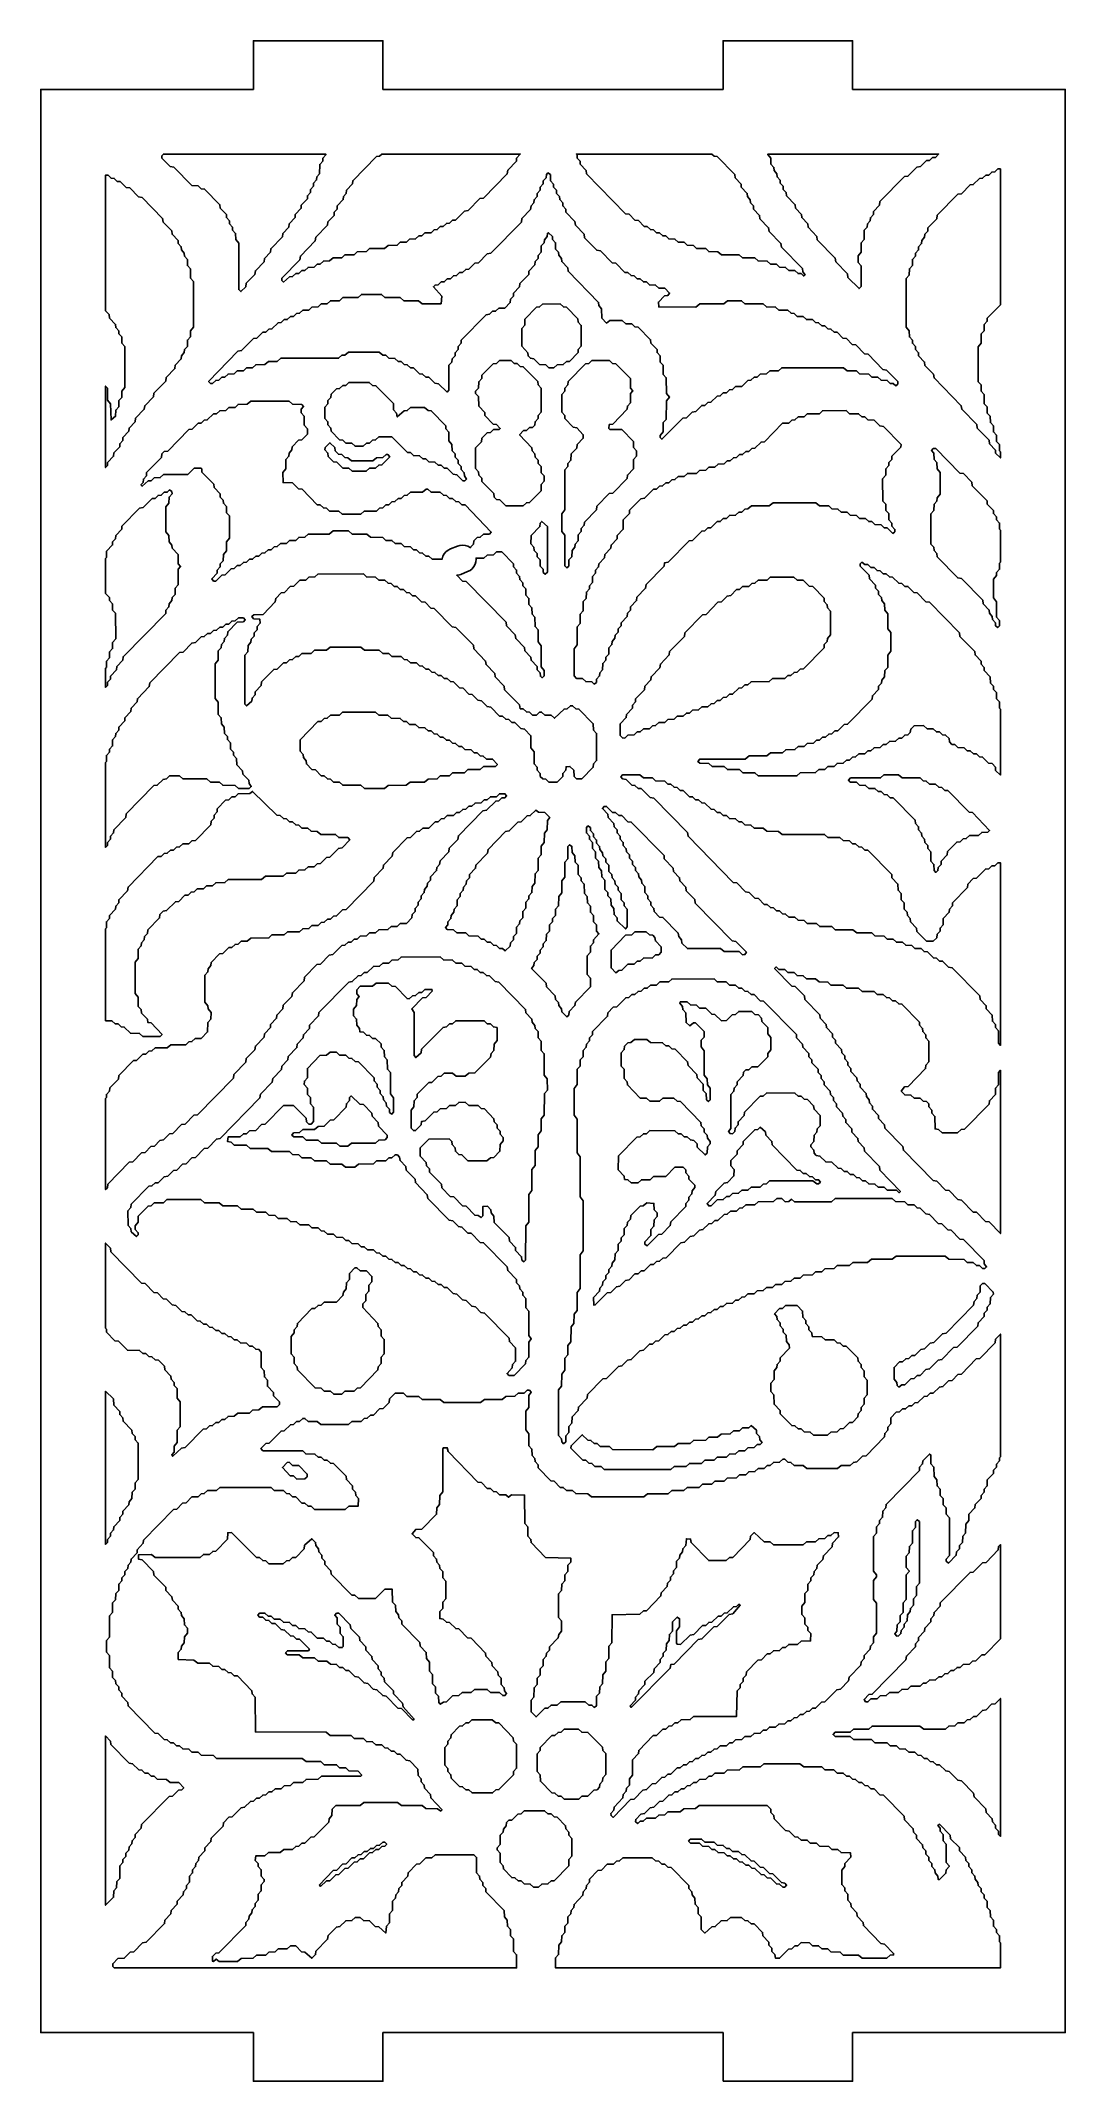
# Model space of a CAD drawing. Header units: millimetres. Extents: x 2 to 65, y 2 to 128.
import ezdxf

# ---------------------------------------------------------------- set-up
doc = ezdxf.new("R2010")
doc.units = ezdxf.units.MM
doc.layers.add('CUT', color=1, linetype='Continuous')

msp = doc.modelspace()

# ---------------------------------------------------------------- linework, layer by layer
at = {"layer": 'CUT'}
for points in [[(44.134, 2), (52.134, 2), (52.134, 5), (65.2679, 5), (65.2679, 125), (52.134, 125), (52.134, 128), (44.134, 128), (44.134, 125), (23.134, 125), (23.134, 128), (15.134, 128), (15.134, 125), (2, 125), (2, 5), (15.134, 5), (15.134, 2), (23.134, 2), (23.134, 5), (44.134, 5)], [(19.4118, 120.5688), (19.2299, 120.3717), (19.2218, 119.7934), (19.0399, 119.5962), (19.0318, 119.4056), (18.8499, 119.2085), (18.8418, 119.0179), (18.6599, 118.8208), (18.6518, 118.6302), (18.4699, 118.433), (18.4619, 118.2425), (18.0899, 117.8515), (18.0819, 117.6609), (17.7099, 117.2699), (17.7019, 117.0793), (17.3299, 116.6883), (17.3219, 116.4977), (16.9499, 116.1067), (16.9345, 115.9049), (16.2055, 115.161), (16.1819, 114.9468), (15.81, 114.5558), (15.7945, 114.354), (15.2555, 113.804), (15.2246, 113.5785), (14.6855, 113.0285), (14.662, 112.8144), (14.3631, 112.5096), (14.2246, 112.6337), (14.2246, 115.4974), (14.0372, 115.7223), (14.0292, 116.1067), (13.8472, 116.3039), (13.8392, 116.4944), (13.6572, 116.6916), (13.6492, 116.8822), (13.4672, 117.0793), (13.4592, 117.2699), (13.0872, 117.6609), (13.0637, 117.8751), (12.1185, 118.8394), (11.9081, 118.8642), (11.7146, 119.0496), (11.3267, 119.0658), (10.2186, 120.1965), (9.9968, 120.229), (9.4848, 120.7514), (9.4774, 120.9013), (9.5716, 121), (19.6018, 121), (19.6018, 120.9565), (19.4199, 120.7594)], [(30.835, 120.0075), (30.804, 119.7821), (29.3421, 118.2904), (29.1202, 118.2579), (28.3921, 117.5149), (28.1703, 117.4824), (27.6207, 116.9256), (27.4343, 116.9171), (27.2407, 116.7317), (27.0543, 116.7233), (26.8607, 116.5378), (26.6743, 116.5294), (26.4807, 116.344), (26.2943, 116.3355), (26.1007, 116.1501), (25.7243, 116.1417), (25.5308, 115.9563), (25.3443, 115.9478), (25.1508, 115.7624), (24.7743, 115.7539), (24.5808, 115.5685), (24.2044, 115.5601), (24.0108, 115.3747), (23.4444, 115.3662), (23.2373, 115.1781), (22.3044, 115.1724), (22.1109, 114.987), (21.5444, 114.9785), (21.3509, 114.7931), (20.7845, 114.7846), (20.5909, 114.5992), (20.0529, 114.5965), (19.831, 114.4054), (19.4545, 114.3969), (19.261, 114.2115), (19.0745, 114.2031), (18.881, 114.0177), (18.5045, 114.0092), (18.311, 113.8238), (18.1246, 113.8153), (17.931, 113.6299), (17.7446, 113.6215), (17.551, 113.4361), (17.3646, 113.4276), (16.9845, 113.099), (16.8871, 113.2021), (16.8945, 113.352), (18.0035, 114.4836), (18.0345, 114.709), (18.9535, 115.6467), (18.9844, 115.8722), (19.7135, 116.616), (19.737, 116.8302), (20.109, 117.2212), (20.117, 117.4118), (20.299, 117.609), (20.307, 117.7995), (20.6789, 118.1905), (20.687, 118.3811), (20.8689, 118.5783), (20.877, 118.7688), (21.2489, 119.1598), (21.2644, 119.3617), (22.7378, 120.8612), (22.9242, 120.8696), (23.0603, 121), (31.6124, 121), (31.3895, 120.7594), (31.374, 120.5575)], [(44.8636, 119.7494), (44.879, 119.5476), (45.251, 119.1566), (45.259, 118.966), (45.631, 118.575), (45.639, 118.3844), (45.8209, 118.1873), (45.829, 117.9967), (46.0109, 117.7995), (46.019, 117.609), (46.3909, 117.218), (46.4145, 117.0038), (46.9535, 116.4538), (46.9845, 116.2283), (47.7135, 115.4845), (47.7444, 115.259), (49.0434, 113.9336), (49.0589, 113.7317), (49.2008, 113.549), (49.1049, 113.4789), (48.9533, 113.6215), (48.7669, 113.6299), (48.5734, 113.8153), (48.1969, 113.8238), (48.0034, 114.0092), (47.6269, 114.0177), (47.4334, 114.2031), (47.057, 114.2115), (46.8634, 114.3969), (46.297, 114.4054), (46.1034, 114.5908), (45.347, 114.5992), (45.1251, 114.7904), (44.0306, 114.7904), (43.8235, 114.9785), (43.2571, 114.987), (43.0635, 115.1724), (42.4971, 115.1808), (42.3036, 115.3662), (41.9271, 115.3747), (41.7336, 115.5601), (41.3572, 115.5685), (41.1636, 115.7539), (40.7872, 115.7624), (40.5936, 115.9478), (40.4072, 115.9563), (40.2136, 116.1417), (40.0272, 116.1501), (39.8336, 116.3355), (39.6472, 116.344), (39.4537, 116.5294), (39.2672, 116.5378), (38.9076, 116.9008), (38.6858, 116.9333), (38.3377, 117.2886), (38.1158, 117.3211), (35.7039, 119.7821), (35.6884, 119.9839), (35.3165, 120.3749), (35.3085, 120.5655), (35.1265, 120.7627), (35.1185, 120.9532), (35.0753, 121), (43.4476, 121), (43.5837, 120.8696), (43.7702, 120.8612)], [(56.8797, 120.6089), (56.6933, 120.6005), (56.3212, 120.229), (56.0993, 120.1965), (55.5498, 119.6396), (55.3394, 119.6149), (53.8242, 118.0689), (53.8007, 117.8547), (53.4287, 117.4637), (53.4207, 117.2732), (53.2387, 117.076), (53.2307, 116.8854), (53.0487, 116.6883), (53.0407, 116.4977), (52.8588, 116.3006), (52.8507, 115.7223), (52.6688, 115.5251), (52.6607, 114.9468), (52.4733, 114.722), (52.4788, 114.3133), (52.6633, 114.1029), (52.6633, 112.8276), (52.5383, 112.7008), (51.8534, 113.3847), (51.8224, 113.6101), (51.0934, 114.354), (51.0624, 114.5794), (49.9534, 115.711), (49.938, 115.9128), (49.3834, 116.4864), (49.368, 116.6883), (48.996, 117.0793), (48.988, 117.2699), (48.6161, 117.6609), (48.5925, 117.8751), (48.0461, 118.4363), (48.038, 118.6269), (47.8561, 118.824), (47.848, 119.0146), (47.6661, 119.2118), (47.658, 119.4023), (47.4761, 119.5995), (47.4681, 119.7901), (47.2861, 119.9872), (47.2781, 120.1778), (47.0961, 120.3749), (47.0881, 120.7594), (46.9035, 120.9698), (46.9038, 121), (57.4467, 121), (57.2597, 120.8028), (57.0733, 120.7943)], [(6.3049, 105.5731), (6.3455, 104.5851), (6.6194, 104.8141), (6.6274, 105.1986), (6.8094, 105.3957), (6.8174, 105.7802), (6.9994, 105.9773), (7.0074, 106.3617), (7.1948, 106.5866), (7.1894, 109.1277), (7.0074, 109.3249), (6.9994, 109.7093), (6.8174, 109.9064), (6.8094, 110.097), (6.6274, 110.2942), (6.6194, 110.4847), (6.2475, 110.8757), (6.2239, 111.0899), (6, 111.3207), (6, 119.7049), (6.1514, 119.698), (6.345, 119.5126), (6.5314, 119.5042), (6.7249, 119.3188), (6.9114, 119.3103), (7.271, 118.9473), (7.4928, 118.9148), (8.0309, 118.3657), (8.2528, 118.3332), (9.5247, 117.0354), (9.5557, 116.8099), (10.0947, 116.2599), (10.1102, 116.0581), (10.4821, 115.6671), (10.4902, 115.4765), (10.6721, 115.2793), (10.6802, 115.0888), (10.8621, 114.8916), (10.8701, 114.701), (11.0521, 114.5039), (11.0601, 114.1195), (11.2447, 113.9091), (11.2501, 113.344), (11.4347, 113.1336), (11.4347, 110.3074), (11.2501, 110.097), (11.2421, 109.7126), (11.0601, 109.5154), (11.0521, 109.131), (10.8701, 108.9339), (10.8621, 108.7433), (10.6802, 108.5461), (10.6721, 108.3555), (10.3002, 107.9645), (10.2847, 107.7627), (9.7457, 107.2127), (9.7147, 106.9873), (8.9857, 106.2434), (8.9548, 106.0179), (8.4157, 105.468), (8.3848, 105.2425), (7.8458, 104.6925), (7.8222, 104.4783), (7.4503, 104.0873), (7.4422, 103.8967), (7.0703, 103.5057), (7.0622, 103.3152), (6.8803, 103.118), (6.8722, 102.9274), (6.5158, 102.56), (6.4923, 102.3459), (6.1203, 101.9549), (6.1123, 101.7643), (6, 101.6426), (6, 106.6772), (6.1123, 106.5556), (6.1149, 105.8112)], [(33.6694, 118.966), (33.8513, 118.7688), (33.8594, 118.5783), (34.0413, 118.3811), (34.0494, 118.1905), (34.2313, 117.9934), (34.2394, 117.8028), (34.4213, 117.6057), (34.4294, 117.4151), (34.9839, 116.8415), (35.0149, 116.616), (35.5539, 116.0661), (35.5848, 115.8406), (36.34, 115.0701), (36.5618, 115.0376), (37.29, 114.2946), (37.5118, 114.2621), (38.0739, 113.6968), (38.2603, 113.6883), (38.4539, 113.5029), (38.6403, 113.4945), (38.8339, 113.3091), (39.0203, 113.3006), (39.2139, 113.1152), (39.4003, 113.1067), (39.5938, 112.9213), (39.9703, 112.9129), (40.1638, 112.7275), (40.5403, 112.719), (40.8337, 112.4235), (40.7303, 112.2729), (40.5199, 112.2482), (40.1447, 111.8654), (40.1641, 111.5642), (42.4652, 111.5586), (42.7007, 111.7524), (44.1751, 111.7524), (44.4106, 111.9463), (45.2765, 111.9463), (45.4837, 111.7582), (46.6065, 111.7524), (46.8136, 111.5643), (47.38, 111.5559), (47.5736, 111.3704), (48.14, 111.362), (48.3336, 111.1766), (48.52, 111.1681), (48.7135, 110.9827), (49.09, 110.9743), (49.2835, 110.7889), (49.66, 110.7804), (49.8535, 110.595), (50.0399, 110.5865), (50.2335, 110.4011), (50.4199, 110.3927), (50.6135, 110.2073), (50.7999, 110.1988), (50.9935, 110.0134), (51.1799, 110.005), (51.5395, 109.642), (51.7613, 109.6095), (52.1095, 109.2543), (52.3313, 109.2218), (52.8694, 108.6727), (53.0913, 108.6402), (54.0094, 107.7034), (54.2312, 107.6709), (54.9332, 106.9546), (54.9406, 106.8047), (54.8047, 106.6938), (54.6532, 106.8363), (54.4667, 106.8448), (54.2732, 107.0302), (53.8967, 107.0387), (53.7032, 107.2241), (53.3268, 107.2325), (53.1332, 107.4179), (52.5668, 107.4264), (52.3732, 107.6118), (51.8068, 107.6202), (51.5849, 107.8114), (47.7636, 107.8056), (47.57, 107.6202), (47.032, 107.6175), (46.8101, 107.4264), (46.4336, 107.4179), (46.2401, 107.2325), (46.0536, 107.2241), (45.8601, 107.0387), (45.6736, 107.0302), (45.2901, 106.6509), (44.9137, 106.6425), (44.7201, 106.4571), (44.5337, 106.4486), (44.3401, 106.2632), (44.1537, 106.2548), (43.9602, 106.0693), (43.7737, 106.0609), (43.3902, 105.6816), (43.2037, 105.6732), (43.0102, 105.4878), (42.8237, 105.4793), (42.4516, 105.1078), (42.2298, 105.0753), (41.8817, 104.7201), (41.6598, 104.6876), (40.3652, 103.3982), (40.2563, 103.509), (40.2537, 103.6345), (40.4383, 103.8448), (40.4463, 104.4231), (40.6283, 104.6203), (40.6337, 105.7669), (40.823, 106.0016), (40.6363, 106.2231), (40.6283, 107.1891), (40.4463, 107.3862), (40.4383, 107.9645), (40.2563, 108.1617), (40.2483, 108.5461), (40.0663, 108.7433), (40.0583, 108.9339), (39.6863, 109.3249), (39.6628, 109.539), (38.8837, 110.3258), (38.6972, 110.3343), (38.5037, 110.5197), (38.1273, 110.5282), (37.9053, 110.7193), (37.1523, 110.7193), (36.9453, 110.571), (36.6539, 110.8645), (36.6384, 111.454), (36.4565, 111.6512), (36.4484, 111.8418), (34.5639, 113.7724), (34.5485, 113.9742), (34.1765, 114.3652), (34.1685, 114.5558), (33.9865, 114.753), (33.9785, 114.9435), (33.7965, 115.1407), (33.7885, 115.5251), (33.6066, 115.7223), (33.5985, 115.9128), (33.3494, 116.1467), (33.2896, 116.1071), (33.2814, 115.9161), (33.0994, 115.719), (33.0914, 115.5284), (32.9094, 115.3313), (32.9014, 114.9468), (32.7194, 114.7497), (32.7114, 114.5591), (32.5294, 114.362), (32.5214, 114.1714), (32.1494, 113.7804), (32.134, 113.5785), (31.5795, 113.0049), (31.5714, 112.8144), (31.1995, 112.4233), (31.1914, 112.2328), (31.0095, 112.0356), (30.994, 111.8338), (30.6606, 111.4975), (30.2842, 111.489), (30.0906, 111.3036), (29.9042, 111.2951), (29.7106, 111.1097), (29.5002, 111.085), (27.9696, 109.5154), (27.9615, 109.3249), (27.7796, 109.1277), (27.7715, 108.9371), (27.5896, 108.74), (27.5816, 108.5494), (27.3996, 108.3523), (27.3916, 108.1617), (27.2096, 107.9645), (27.2042, 106.4302), (27.0927, 106.3061), (26.5581, 106.8201), (26.3362, 106.8526), (25.9641, 107.2241), (25.7777, 107.2325), (25.5841, 107.4179), (25.3977, 107.4264), (25.0141, 107.8056), (24.8277, 107.8141), (24.6342, 107.9995), (24.4477, 108.008), (24.2542, 108.1934), (24.0677, 108.2018), (23.8742, 108.3872), (23.4977, 108.3957), (23.3042, 108.5811), (23.1178, 108.5895), (22.8958, 108.7807), (21.0029, 108.7807), (20.7809, 108.5895), (20.5945, 108.5811), (20.3874, 108.3929), (16.823, 108.3929), (16.6011, 108.2018), (16.063, 108.1991), (15.8411, 108.008), (15.2747, 107.9995), (15.0811, 107.8141), (14.7047, 107.8056), (14.5111, 107.6202), (14.1347, 107.6118), (13.9411, 107.4264), (13.5647, 107.4179), (13.3712, 107.2325), (13.1847, 107.2241), (12.9912, 107.0387), (12.8047, 107.0302), (12.6112, 106.8448), (12.4781, 106.8448), (12.3673, 106.9577), (14.1766, 108.834), (14.3985, 108.8665), (15.1266, 109.6095), (15.3484, 109.642), (15.708, 110.005), (15.8944, 110.0134), (16.088, 110.1988), (16.2744, 110.2073), (16.658, 110.5865), (16.8444, 110.595), (17.038, 110.7804), (17.2244, 110.7889), (17.4179, 110.9743), (17.6044, 110.9827), (17.7979, 111.1681), (17.9844, 111.1766), (18.1779, 111.362), (18.5544, 111.3704), (18.7479, 111.5559), (19.1243, 111.5643), (19.3179, 111.7497), (19.6943, 111.7582), (19.8879, 111.9436), (20.4543, 111.952), (20.6614, 112.1402), (21.5943, 112.1459), (21.8014, 112.334), (23.0473, 112.334), (23.2544, 112.1459), (24.1872, 112.1402), (24.4227, 111.9463), (25.3272, 111.9463), (25.5627, 111.7524), (26.7238, 111.758), (26.7587, 112.2295), (26.2442, 112.8113), (26.3476, 112.9129), (26.5341, 112.9213), (26.7276, 113.1067), (26.9141, 113.1152), (27.1076, 113.3006), (27.2941, 113.3091), (27.4876, 113.4945), (27.6741, 113.5029), (27.8676, 113.6883), (28.054, 113.6968), (28.2476, 113.8822), (28.434, 113.8906), (28.8061, 114.2621), (29.028, 114.2946), (29.5661, 114.8437), (29.7879, 114.8762), (31.6831, 116.8099), (31.714, 117.0354), (32.253, 117.5854), (32.2766, 117.7995), (32.4585, 117.9967), (32.4666, 118.1873), (32.6485, 118.3844), (32.6566, 118.575), (32.8385, 118.7721), (32.8466, 118.9627), (33.0285, 119.1598), (33.0366, 119.3504), (33.2185, 119.5476), (33.2266, 119.7381), (33.324, 119.8412), (33.4714, 119.7381), (33.4794, 119.3537), (33.6613, 119.1566)], [(60.2685, 110.4847), (60.2605, 110.1003), (60.0785, 109.9032), (60.0705, 109.3249), (59.8831, 109.1), (59.8885, 106.9466), (60.0705, 106.7495), (60.0785, 106.365), (60.2605, 106.1679), (60.2685, 105.5896), (60.4505, 105.3924), (60.4585, 105.008), (60.6405, 104.8108), (60.6485, 104.4264), (60.8304, 104.2293), (60.8385, 103.8448), (61.0204, 103.6477), (61.0285, 103.2632), (61.2104, 103.0661), (61.2185, 102.6817), (61.2679, 102.6281), (61.2679, 102.2421), (60.973, 102.5285), (60.9576, 102.7303), (60.5857, 103.1213), (60.5621, 103.3355), (59.8331, 104.0793), (59.8021, 104.3048), (58.8831, 105.2425), (58.8522, 105.468), (57.1732, 107.1811), (57.1422, 107.4066), (56.6032, 107.9566), (56.5877, 108.1584), (56.2158, 108.5494), (56.2078, 108.74), (56.0258, 108.9371), (56.0178, 109.1277), (55.8358, 109.3249), (55.8278, 109.5154), (55.6458, 109.7126), (55.6378, 110.097), (55.4532, 110.3074), (55.4532, 113.3275), (55.6378, 113.5379), (55.6458, 113.9223), (55.8278, 114.1195), (55.8358, 114.5039), (56.0178, 114.701), (56.0258, 114.8916), (56.2078, 115.0888), (56.2158, 115.2793), (56.3978, 115.4765), (56.4058, 115.6671), (56.5877, 115.8642), (56.5958, 116.0548), (56.7777, 116.2519), (56.7858, 116.4425), (57.3322, 117.0038), (57.3632, 117.2292), (58.6351, 118.5271), (58.857, 118.5596), (59.3951, 119.1087), (59.593, 119.1249), (59.9765, 119.5042), (60.163, 119.5126), (60.3565, 119.698), (60.543, 119.7065), (60.7365, 119.8919), (60.9229, 119.9003), (61.1165, 120.0857), (61.2679, 120.0926), (61.2679, 111.7051), (60.4585, 110.8725), (60.4505, 110.6819)], [(35.1739, 110.8318), (35.1893, 110.63), (35.3739, 110.4196), (35.3739, 109.1442), (35.1893, 108.9339), (35.1813, 108.7433), (34.6505, 108.2018), (34.464, 108.1934), (34.2705, 108.008), (33.894, 107.9995), (33.6869, 107.8114), (33.3774, 107.8141), (33.1839, 107.9995), (32.8074, 108.008), (32.4479, 108.371), (32.2375, 108.3957), (32.094, 108.5381), (32.0786, 108.74), (31.704, 109.1442), (31.704, 110.2257), (31.8886, 110.4361), (31.8966, 110.8205), (32.606, 111.5481), (32.8039, 111.5643), (32.986, 111.7419), (34.0669, 111.7524), (34.274, 111.5643), (34.4605, 111.5559)], [(31.6141, 107.8809), (31.8006, 107.8725), (32.704, 106.9546), (32.7194, 106.7527), (32.904, 106.5424), (32.9014, 105.0599), (32.7194, 104.8628), (32.7114, 104.6722), (32.5294, 104.475), (32.514, 104.2732), (32.3705, 104.1307), (32.1841, 104.1223), (31.9905, 103.9369), (31.8041, 103.9284), (31.5747, 103.6753), (32.3314, 102.8722), (32.3394, 102.6817), (32.5214, 102.4845), (32.5294, 102.2939), (32.7114, 102.0968), (32.7194, 101.9062), (32.9014, 101.7091), (32.9094, 101.3246), (33.0914, 101.1275), (33.094, 100.8082), (32.9094, 100.5978), (32.894, 100.2021), (32.192, 99.4858), (31.9941, 99.4696), (31.787, 99.2815), (30.7175, 99.2842), (30.3579, 99.6472), (30.1361, 99.6797), (29.9967, 99.8257), (29.9731, 100.0398), (29.2441, 100.7837), (29.2287, 100.9855), (29.0467, 101.1827), (29.0387, 101.3733), (28.8541, 101.5836), (28.8567, 102.8722), (29.2131, 103.2396), (29.2367, 103.4538), (29.5661, 103.7936), (29.764, 103.8099), (29.9575, 103.9953), (30.3056, 103.998), (30.3734, 104.0626), (30.144, 104.3161), (29.9461, 104.3324), (29.4341, 104.8548), (29.4187, 105.0566), (29.0467, 105.4476), (29.0387, 106.0259), (28.8567, 106.2231), (28.8567, 106.3617), (29.0387, 106.5589), (29.0467, 106.9433), (29.2287, 107.1405), (29.2441, 107.3423), (29.9461, 108.0586), (30.144, 108.0748), (30.3261, 108.2524), (31.0406, 108.2602), (31.2341, 108.0748), (31.4206, 108.0664)], [(38.4112, 107.1372), (38.4192, 106.5589), (38.5638, 106.3893), (38.4192, 106.2198), (38.4112, 105.6415), (38.2292, 105.4444), (38.2138, 105.2425), (37.3218, 104.3324), (37.1034, 104.3023), (37.0838, 104.0665), (37.1523, 103.998), (37.8918, 103.9875), (38.6012, 103.26), (38.6092, 102.8755), (38.7912, 102.6784), (38.7938, 102.3591), (38.6092, 102.1487), (38.6012, 101.5704), (38.2292, 101.1794), (38.2138, 100.9776), (37.3218, 100.0674), (37.1, 100.0349), (36.3448, 99.2644), (36.3139, 99.039), (35.5693, 98.2715), (35.5613, 98.0809), (35.3793, 97.8838), (35.3713, 97.6932), (35.1893, 97.496), (35.1813, 97.1116), (34.9993, 96.9145), (34.9913, 96.7239), (34.8094, 96.5267), (34.8013, 96.1423), (34.6194, 95.9452), (34.6113, 95.5607), (34.4889, 95.4471), (34.3639, 95.574), (34.3639, 97.4683), (34.1739, 97.7064), (34.1739, 98.7879), (34.3639, 99.026), (34.3639, 101.502), (34.5485, 101.7124), (34.5565, 101.9029), (34.7385, 102.1001), (34.7465, 102.4845), (35.1029, 102.8519), (35.1265, 103.0661), (35.4984, 103.4571), (35.5039, 103.6719), (35.1078, 104.106), (34.8859, 104.1385), (34.3665, 104.6722), (34.3585, 104.8628), (34.1739, 105.0731), (34.1739, 106.1546), (34.3585, 106.365), (34.3665, 106.5556), (34.5485, 106.7527), (34.5639, 106.9546), (35.6459, 108.0586), (35.8438, 108.0748), (36.0259, 108.2524), (37.1204, 108.2602), (37.3139, 108.0748), (37.5118, 108.0586)], [(23.7743, 105.5976), (23.7897, 105.2019), (23.9717, 105.0047), (24.015, 104.7789), (24.4363, 105.1507), (24.6342, 105.1669), (24.8413, 105.355), (25.7072, 105.355), (25.9143, 105.1669), (26.1122, 105.1507), (27.0116, 104.2293), (27.0196, 104.0387), (27.2016, 103.8415), (27.2042, 103.291), (27.3916, 103.0661), (27.3996, 102.6817), (27.5816, 102.4845), (27.5896, 102.2939), (27.7715, 102.0968), (27.7796, 101.9062), (27.9615, 101.7091), (27.9696, 101.5185), (28.1515, 101.3213), (28.1596, 101.1308), (28.2941, 100.9367), (28.1907, 100.8351), (28.0576, 100.8351), (27.698, 101.1981), (27.4762, 101.2306), (27.1041, 101.6021), (26.9176, 101.6105), (26.7241, 101.7959), (26.5376, 101.8044), (26.3441, 101.9898), (25.9677, 101.9983), (25.7741, 102.1837), (25.5877, 102.1921), (25.3941, 102.3775), (25.0177, 102.386), (24.8241, 102.5714), (24.6377, 102.5798), (23.6842, 103.5407), (22.8744, 103.5407), (22.6809, 103.3553), (22.4944, 103.3468), (22.3009, 103.1614), (22.1144, 103.153), (21.9073, 102.9648), (21.4078, 102.9676), (21.2143, 103.153), (20.8378, 103.1614), (20.6443, 103.3468), (20.4464, 103.3631), (19.9344, 103.8855), (19.919, 104.0873), (19.737, 104.2845), (19.729, 104.475), (19.547, 104.6722), (19.5444, 105.3792), (19.729, 105.5896), (19.737, 105.7802), (19.919, 105.9773), (19.9344, 106.1791), (20.2679, 106.5155), (20.4543, 106.5239), (20.6478, 106.7093), (20.8343, 106.7178), (21.0164, 106.8954), (22.2873, 106.9059), (22.4944, 106.7178), (22.6923, 106.7016)], [(28.377, 96.789), (28.2181, 96.839), (28.0525, 96.8571), (27.8865, 96.8424), (27.7265, 96.7957), (27.3006, 96.6245), (27.1528, 96.5475), (27.0229, 96.4431), (26.9159, 96.3154), (26.8358, 96.1693), (26.7858, 96.0103), (26.7831, 95.9858), (26.1712, 95.9858), (25.9641, 96.174), (25.7777, 96.1824), (25.5841, 96.3678), (25.3977, 96.3763), (25.2041, 96.5617), (25.0177, 96.5702), (24.8241, 96.7556), (24.4477, 96.764), (24.2542, 96.9494), (23.8777, 96.9579), (23.6842, 97.1433), (23.3077, 97.1517), (23.1142, 97.3371), (22.3578, 97.3456), (22.1358, 97.5367), (21.2314, 97.5367), (20.9959, 97.7306), (20.0529, 97.7306), (19.8174, 97.5367), (18.5045, 97.531), (18.311, 97.3456), (17.9346, 97.3371), (17.741, 97.1517), (17.3646, 97.1433), (17.171, 96.9579), (16.7946, 96.9494), (16.6011, 96.764), (16.4146, 96.7556), (16.2211, 96.5702), (16.0346, 96.5617), (15.8411, 96.3763), (15.6546, 96.3678), (15.4611, 96.1824), (15.2747, 96.174), (15.0811, 95.9886), (14.8947, 95.9801), (14.7011, 95.7947), (14.5147, 95.7863), (14.3211, 95.6009), (14.1347, 95.5924), (13.9411, 95.407), (13.7547, 95.3985), (13.3826, 95.027), (13.1847, 95.0108), (12.8126, 94.6393), (12.6681, 94.6315), (12.5573, 94.7709), (12.8892, 95.1211), (12.8972, 95.3117), (13.0792, 95.5088), (13.0872, 95.6994), (13.2692, 95.8965), (13.2772, 96.281), (13.4646, 96.5058), (13.4672, 97.0564), (13.6546, 97.2813), (13.6492, 98.6592), (13.4672, 98.8564), (13.4592, 99.2408), (13.2772, 99.4379), (13.2692, 99.6285), (13.0872, 99.8257), (13.0792, 100.0162), (12.7072, 100.4072), (12.6837, 100.6214), (11.9547, 101.3653), (11.9391, 101.5674), (11.8762, 101.6078), (11.4748, 101.6021), (11.0777, 101.2201), (9.5748, 101.2144), (9.3813, 101.029), (9.0049, 101.0205), (8.8113, 100.8351), (8.6249, 100.8266), (8.2562, 100.4902), (8.1874, 100.5867), (8.3138, 100.7194), (8.3374, 100.9336), (8.5193, 101.1308), (8.5348, 101.3326), (9.4538, 102.2703), (9.4774, 102.4845), (9.6168, 102.6305), (9.8386, 102.663), (11.1367, 103.9875), (11.3586, 104.02), (11.7181, 104.383), (11.9046, 104.3914), (12.0981, 104.5769), (12.2846, 104.5853), (12.6567, 104.9568), (12.8545, 104.973), (13.0481, 105.1584), (13.4245, 105.1669), (13.6181, 105.3523), (13.9945, 105.3608), (14.1881, 105.5462), (14.7545, 105.5546), (14.9616, 105.7428), (17.3475, 105.7428), (17.5546, 105.5546), (18.121, 105.5462), (18.2344, 105.42), (18.0899, 105.2505), (18.0845, 105.0357), (18.2719, 104.8108), (18.2745, 104.2603), (18.4619, 104.0354), (18.4619, 103.7029), (18.121, 103.3553), (17.9106, 103.3306), (17.5199, 102.9242), (17.5119, 102.7336), (17.3299, 102.5364), (17.3219, 102.3459), (17.1399, 102.1487), (17.1319, 101.5704), (16.9445, 101.3455), (16.964, 100.7219), (17.551, 100.6996), (17.9106, 100.3366), (18.1324, 100.3041), (19.0745, 99.3511), (19.261, 99.3426), (19.4545, 99.1572), (19.641, 99.1487), (19.8345, 98.9633), (20.4009, 98.9549), (20.6229, 98.7638), (21.7559, 98.7638), (21.9778, 98.9549), (22.7342, 98.9633), (22.9278, 99.1487), (23.1142, 99.1572), (23.3077, 99.3426), (23.4942, 99.3511), (23.6877, 99.5365), (23.8742, 99.5449), (24.0677, 99.7303), (24.2542, 99.7388), (24.4477, 99.9242), (24.6342, 99.9326), (24.8277, 100.1181), (25.5841, 100.1265), (25.7912, 100.3146), (25.9107, 100.3119), (26.1043, 100.1265), (26.6707, 100.1181), (26.8643, 99.9326), (27.0507, 99.9242), (27.2443, 99.7388), (27.4307, 99.7303), (27.6242, 99.5449), (27.8107, 99.5365), (28.0042, 99.3511), (28.2021, 99.3348), (29.8241, 97.6656), (29.7106, 97.5395), (29.3342, 97.531), (29.1406, 97.3456), (28.9542, 97.3371), (28.7451, 97.1319), (28.7215, 96.9177), (28.5396, 96.7206), (28.5404, 96.6944), (28.5232, 96.7089)], [(52.7034, 104.7792), (52.8899, 104.7707), (53.0834, 104.5853), (53.4598, 104.5769), (53.8194, 104.2139), (54.0413, 104.1814), (55.1306, 103.0661), (55.1232, 102.9162), (54.5687, 102.3426), (54.5607, 102.152), (54.3787, 101.9549), (54.3707, 101.7643), (54.1887, 101.5671), (54.1807, 101.1827), (53.9933, 100.9578), (53.9987, 99.5799), (54.1807, 99.3827), (54.1887, 98.9983), (54.3707, 98.8012), (54.3787, 98.4167), (54.5607, 98.2196), (54.5687, 98.029), (54.7506, 97.8318), (54.7432, 97.6819), (54.6147, 97.5823), (54.2732, 97.9187), (54.0867, 97.9272), (53.8932, 98.1126), (53.5167, 98.121), (53.3232, 98.3065), (53.1368, 98.3149), (52.9432, 98.5003), (52.5668, 98.5088), (52.3732, 98.6942), (51.9968, 98.7026), (51.8033, 98.888), (51.4268, 98.8965), (51.2333, 99.0819), (50.8568, 99.0903), (50.6633, 99.2758), (50.0969, 99.2842), (49.8749, 99.4753), (47.222, 99.4753), (46.9865, 99.2815), (45.892, 99.2815), (45.6701, 99.0903), (45.4837, 99.0819), (45.2901, 98.8965), (45.1037, 98.888), (44.9101, 98.7026), (44.5337, 98.6942), (44.3401, 98.5088), (44.1537, 98.5003), (43.9602, 98.3149), (43.7737, 98.3065), (43.3902, 97.9272), (43.2037, 97.9187), (43.0102, 97.7333), (42.8237, 97.7249), (42.2502, 97.1517), (42.0398, 97.127), (40.7417, 95.8025), (40.5232, 95.7725), (40.4937, 95.5495), (39.3847, 94.4179), (39.3538, 94.1924), (38.8147, 93.6424), (38.7912, 93.4282), (38.4192, 93.0372), (38.4112, 92.8467), (38.2292, 92.6495), (38.2212, 92.4589), (37.8492, 92.0679), (37.8412, 91.8774), (37.6593, 91.6802), (37.6512, 91.4896), (37.4693, 91.2925), (37.4612, 91.1019), (37.2793, 90.9048), (37.2712, 90.7142), (37.0893, 90.517), (37.0812, 90.1326), (36.8993, 89.9355), (36.8912, 89.7449), (36.7093, 89.5477), (36.7012, 89.1633), (36.5193, 88.9662), (36.5113, 88.7756), (36.3293, 88.5784), (36.3139, 88.3766), (36.1853, 88.277), (36.0338, 88.4195), (35.6573, 88.428), (35.4638, 88.6134), (35.0759, 88.6296), (34.9339, 88.7888), (34.9339, 90.4519), (35.1239, 90.69), (35.1239, 91.8089), (35.3085, 92.0193), (35.3165, 92.5976), (35.4984, 92.7947), (35.5065, 93.373), (35.6884, 93.5702), (35.6965, 93.9546), (35.8784, 94.1518), (35.8865, 94.3423), (36.0684, 94.5395), (36.0765, 94.9239), (36.2584, 95.1211), (36.2665, 95.3117), (36.4484, 95.5088), (36.4565, 95.6994), (36.8129, 96.0668), (36.8364, 96.281), (37.2084, 96.672), (37.2164, 96.8625), (37.5884, 97.2535), (37.5964, 97.4441), (37.9684, 97.8351), (37.9764, 98.4134), (38.3484, 98.8044), (38.3638, 99.0063), (39.0658, 99.7226), (39.2876, 99.7551), (39.8372, 100.3119), (40.0236, 100.3204), (40.2172, 100.5058), (40.4036, 100.5142), (40.5972, 100.6996), (40.7836, 100.7081), (40.9772, 100.8935), (41.1636, 100.902), (41.3572, 101.0874), (41.7336, 101.0958), (41.9407, 101.2839), (42.4936, 101.2897), (42.6871, 101.4751), (43.0635, 101.4835), (43.2571, 101.6689), (43.6335, 101.6774), (43.8271, 101.8628), (44.2035, 101.8713), (44.397, 102.0567), (44.5835, 102.0651), (44.777, 102.2505), (44.9635, 102.259), (45.157, 102.4444), (45.3435, 102.4528), (45.537, 102.6382), (45.7235, 102.6467), (45.917, 102.8321), (46.1034, 102.8406), (46.487, 103.2198), (46.6974, 103.2446), (47.8169, 104.383), (48.1934, 104.3914), (48.3869, 104.5769), (48.5734, 104.5853), (48.7669, 104.7707), (49.1433, 104.7792), (49.3369, 104.9646), (50.0933, 104.973), (50.2754, 105.1507), (51.7363, 105.1612), (51.9434, 104.973), (52.5099, 104.9646)], [(20.7845, 102.259), (20.9709, 102.2505), (21.1929, 102.0594), (22.5158, 102.0594), (22.7378, 102.2505), (23.1142, 102.259), (23.3213, 102.4471), (23.4408, 102.4444), (23.5543, 102.3183), (23.0723, 101.8122), (22.8744, 101.7959), (22.6809, 101.6105), (22.3044, 101.6021), (22.0973, 101.4139), (21.2314, 101.4139), (21.0243, 101.6021), (20.6478, 101.6105), (20.2883, 101.9735), (20.0779, 101.9983), (19.7444, 102.3346), (19.729, 102.5364), (19.547, 102.7336), (19.5544, 102.8835), (19.8594, 103.1797), (20.1644, 102.8835), (20.1798, 102.6817), (20.3805, 102.4691), (20.5909, 102.4444)], [(61.0285, 95.1697), (61.0204, 94.9791), (60.833, 94.7543), (60.833, 93.5979), (61.023, 93.3598), (61.0285, 92.407), (61.213, 92.1966), (61.2104, 91.8774), (61.1016, 91.7665), (60.9656, 91.8774), (60.9576, 92.0679), (60.7756, 92.2651), (60.7676, 92.4557), (60.5857, 92.6528), (60.5776, 92.8434), (60.2057, 93.2344), (60.1821, 93.4486), (58.857, 94.8007), (58.6351, 94.8332), (57.3632, 96.131), (57.3477, 96.3329), (57.1658, 96.53), (57.1577, 96.7206), (56.9758, 96.9177), (56.9732, 98.7879), (57.1577, 98.9983), (57.1658, 99.3827), (57.3477, 99.5799), (57.3558, 99.7705), (57.5432, 99.9953), (57.5432, 101.3455), (57.3558, 101.5704), (57.3477, 101.9549), (57.1658, 102.152), (57.1577, 102.5364), (57.0132, 102.706), (57.1152, 102.8243), (57.2711, 102.8243), (58.7592, 101.3059), (58.9811, 101.2734), (59.4931, 100.751), (59.524, 100.5256), (60.4431, 99.5879), (60.4585, 99.386), (60.8304, 98.995), (60.8385, 98.8044), (61.0204, 98.6073), (61.0285, 98.4167), (61.2104, 98.2196), (61.2185, 97.8351), (61.2679, 97.7788), (61.2679, 95.8048), (61.2185, 95.7513), (61.2104, 95.3669)], [(6.2394, 89.8868), (6.2475, 90.2713), (6.4294, 90.4684), (6.4375, 90.8529), (6.6248, 91.0777), (6.6194, 92.6495), (6.4375, 92.8467), (6.4294, 93.2311), (6.2475, 93.4282), (6.2394, 93.6188), (6, 93.8682), (6, 96.0368), (6.0494, 96.0904), (6.0575, 96.4748), (6.4294, 96.8658), (6.4375, 97.0564), (6.6194, 97.2535), (6.6274, 97.4441), (6.9994, 97.8351), (7.0148, 98.037), (8.0968, 99.141), (8.3187, 99.1735), (8.8682, 99.7303), (9.0547, 99.7388), (9.2482, 99.9242), (9.4347, 99.9326), (9.6282, 100.1181), (9.8146, 100.1265), (9.9547, 100.2613), (10.1021, 100.1582), (10.1047, 100.0328), (9.9202, 99.8224), (9.9121, 99.4379), (9.7247, 99.2131), (9.7247, 97.669), (9.9121, 97.4441), (9.9202, 97.0597), (10.1021, 96.8625), (10.1102, 96.672), (10.4821, 96.281), (10.4902, 95.7027), (10.6347, 95.5331), (10.4902, 95.3636), (10.4847, 94.4108), (10.3002, 94.2004), (10.2921, 93.816), (10.1102, 93.6188), (10.1021, 93.4282), (9.9202, 93.2311), (9.9121, 93.0405), (9.7302, 92.8434), (9.7147, 92.6415), (7.0858, 89.9591), (7.0622, 89.7449), (6.6903, 89.3539), (6.6822, 89.1633), (6.3103, 88.7723), (6.3023, 88.5817), (6.1203, 88.3846), (6.1123, 88.194), (6, 88.0724), (6, 89.2517), (6.0494, 89.3052), (6.0575, 89.6897)], [(33.0366, 95.173), (33.0285, 95.3636), (32.8466, 95.5607), (32.8385, 95.9452), (32.6566, 96.1423), (32.6485, 96.3329), (32.4666, 96.53), (32.4585, 96.7206), (32.274, 96.931), (32.2766, 97.4441), (32.823, 98.0054), (32.8466, 98.2196), (32.944, 98.3227), (33.284, 98.0125), (33.284, 95.1862), (33.159, 95.0594)], [(28.6384, 95.3998), (28.7454, 95.5275), (28.8255, 95.6737), (28.8755, 95.8326), (28.8936, 95.9983), (28.8886, 96.0542), (29.3556, 96.0497), (29.5775, 96.2408), (29.954, 96.2493), (30.1475, 96.4347), (30.4706, 96.4347), (31.1914, 95.6994), (31.1995, 95.5088), (31.3814, 95.3117), (31.3895, 95.1211), (31.5714, 94.9239), (31.5795, 94.7334), (31.7614, 94.5362), (31.7695, 94.3456), (31.9514, 94.1485), (31.9594, 93.764), (32.1414, 93.5669), (32.1494, 93.1825), (32.3314, 92.9853), (32.3394, 92.6009), (32.5214, 92.4037), (32.5294, 91.8254), (32.7114, 91.6283), (32.714, 90.8839), (32.904, 90.6458), (32.904, 89.333), (33.0914, 89.1081), (33.0914, 88.7756), (32.969, 88.662), (32.854, 88.7643), (32.8385, 88.9662), (32.6566, 89.1633), (32.6485, 89.3539), (32.2766, 89.7449), (32.2686, 89.9355), (31.8966, 90.3265), (31.8731, 90.5407), (31.334, 91.0906), (31.3031, 91.3161), (30.7641, 91.8661), (30.7331, 92.0915), (28.268, 94.6068), (28.0462, 94.6393), (27.6917, 94.9932), (27.7748, 95.0005), (27.9348, 95.0472), (28.3607, 95.2185), (28.5085, 95.2955)], [(60.7569, 83.3629), (60.5351, 83.3954), (60.163, 83.7669), (59.9765, 83.7753), (59.783, 83.9607), (59.5965, 83.9692), (59.403, 84.1546), (59.2166, 84.163), (59.023, 84.3485), (58.6466, 84.3569), (58.453, 84.5423), (58.2666, 84.5508), (58.1157, 84.7045), (58.0922, 84.9187), (57.883, 85.1239), (57.6966, 85.1324), (57.5031, 85.3178), (57.3166, 85.3262), (57.1231, 85.5116), (56.7466, 85.5201), (56.5247, 85.7112), (55.9333, 85.7055), (55.7242, 85.5003), (55.7006, 85.2861), (55.5498, 85.1324), (55.3633, 85.1239), (55.1698, 84.9385), (54.9833, 84.93), (54.7898, 84.7446), (54.4134, 84.7362), (54.2198, 84.5508), (54.0334, 84.5423), (53.8398, 84.3569), (53.4634, 84.3485), (53.2698, 84.163), (53.0834, 84.1546), (52.8899, 83.9692), (52.5134, 83.9607), (52.3199, 83.7753), (52.1334, 83.7669), (51.9399, 83.5815), (51.7534, 83.573), (51.5599, 83.3876), (51.1835, 83.3791), (50.9899, 83.1937), (50.6135, 83.1853), (50.4199, 82.9999), (50.0435, 82.9914), (49.85, 82.806), (48.9035, 82.7976), (48.6964, 82.6094), (46.3105, 82.6094), (46.1034, 82.7976), (45.3606, 82.8033), (45.1535, 82.9914), (44.4106, 82.9971), (44.2035, 83.1853), (43.4606, 83.191), (43.2535, 83.3791), (42.7007, 83.3849), (42.5837, 83.4892), (42.7007, 83.6426), (45.5051, 83.6426), (45.7406, 83.8365), (46.835, 83.8365), (47.057, 84.0276), (47.8134, 84.036), (48.0069, 84.2214), (48.5734, 84.2299), (48.7669, 84.4153), (49.1433, 84.4238), (49.3369, 84.6092), (49.7133, 84.6176), (49.9069, 84.803), (50.0933, 84.8115), (50.2869, 84.9969), (50.4733, 85.0053), (50.6668, 85.1907), (50.8533, 85.1992), (51.0468, 85.3846), (51.2333, 85.3931), (51.6168, 85.7723), (51.8272, 85.7971), (53.3423, 87.343), (53.3659, 87.5572), (53.7378, 87.9482), (53.7459, 88.1388), (53.9278, 88.3359), (53.9359, 88.5265), (54.1178, 88.7237), (54.1259, 89.1081), (54.3078, 89.3052), (54.3133, 90.0642), (54.5033, 90.3023), (54.5033, 91.4586), (54.3159, 91.6835), (54.3133, 92.6218), (54.1259, 92.8467), (54.1178, 93.2311), (53.9359, 93.4282), (53.9278, 93.6188), (53.7459, 93.816), (53.7378, 94.0065), (53.5559, 94.2037), (53.5478, 94.3943), (53.1759, 94.7853), (53.1523, 94.9995), (52.6059, 95.5607), (52.6059, 95.6994), (52.7033, 95.8025), (52.8934, 95.6677), (53.0798, 95.6592), (53.2734, 95.4738), (53.4598, 95.4654), (53.6534, 95.28), (53.8398, 95.2715), (54.0334, 95.0861), (54.2198, 95.0777), (54.4134, 94.8923), (54.5998, 94.8838), (54.9833, 94.5045), (55.1698, 94.4961), (55.3633, 94.3107), (55.5498, 94.3022), (55.9093, 93.9392), (56.1312, 93.9067), (56.6693, 93.3576), (56.8912, 93.3251), (58.7331, 91.4457), (58.7641, 91.2202), (59.6831, 90.2825), (59.6985, 90.0807), (60.0705, 89.6897), (60.0785, 89.4991), (60.2605, 89.302), (60.2685, 89.1114), (60.6405, 88.7204), (60.6485, 88.3359), (60.8304, 88.1388), (60.8385, 87.9482), (61.0204, 87.7511), (61.0285, 87.3666), (61.2104, 87.1695), (61.2185, 86.7851), (61.2679, 86.7315), (61.2679, 82.661), (60.973, 82.9485), (60.9576, 83.1503)], [(22.8744, 94.6984), (23.2508, 94.6899), (23.4444, 94.5045), (23.6308, 94.4961), (23.8244, 94.3107), (24.0108, 94.3022), (24.2044, 94.1168), (24.3908, 94.1084), (24.5843, 93.923), (24.7708, 93.9145), (24.9643, 93.7291), (25.1508, 93.7206), (25.5104, 93.3576), (25.7322, 93.3251), (26.0803, 92.9699), (26.3022, 92.9374), (27.4103, 91.8068), (27.6321, 91.7743), (28.7141, 90.6703), (28.7451, 90.4448), (29.4741, 89.701), (29.505, 89.4755), (30.0441, 88.9255), (30.0595, 88.7237), (30.614, 88.1501), (30.645, 87.9246), (31.564, 86.9869), (31.6144, 86.75), (31.8006, 86.7416), (31.9941, 86.5562), (32.1805, 86.5478), (32.3741, 86.3624), (32.6139, 86.3624), (32.8074, 86.5478), (32.927, 86.5505), (33.1341, 86.3624), (33.5105, 86.3539), (33.7289, 86.1635), (34.3159, 86.7339), (34.5138, 86.7501), (34.7074, 86.9355), (34.8405, 86.9355), (35.034, 86.7501), (35.2319, 86.7339), (36.1239, 85.8237), (36.1393, 85.428), (36.3213, 85.2309), (36.3239, 83.5546), (36.1393, 83.3442), (36.1239, 83.1423), (35.4104, 82.4183), (35.0874, 82.4183), (34.9439, 82.5608), (34.9285, 82.9565), (34.6754, 83.191), (34.4434, 83.1715), (34.4213, 82.9598), (34.2394, 82.7626), (34.2313, 82.572), (33.8905, 82.2244), (33.3774, 82.2244), (33.1839, 82.4098), (32.9974, 82.4183), (32.8466, 82.572), (32.8385, 82.7626), (32.6566, 82.9598), (32.6485, 83.1503), (32.4666, 83.3475), (32.464, 84.0919), (32.274, 84.33), (32.2686, 85.0889), (31.8779, 85.4953), (31.656, 85.5278), (31.2839, 85.8993), (31.0975, 85.9078), (30.9039, 86.0932), (30.7175, 86.1017), (30.524, 86.2871), (30.3375, 86.2955), (29.7879, 86.8524), (29.5661, 86.8849), (29.218, 87.2401), (28.9961, 87.2726), (28.648, 87.6278), (28.4261, 87.6603), (28.078, 88.0155), (27.8562, 88.048), (27.4841, 88.4195), (27.2976, 88.428), (27.1041, 88.6134), (26.9176, 88.6219), (26.7241, 88.8073), (26.5376, 88.8157), (26.3441, 89.0011), (26.1577, 89.0096), (25.9641, 89.195), (25.7777, 89.2034), (25.5841, 89.3888), (25.3977, 89.3973), (25.2041, 89.5827), (24.8277, 89.5912), (24.6342, 89.7766), (24.4477, 89.785), (24.2542, 89.9704), (23.6877, 89.9789), (23.4942, 90.1643), (23.1178, 90.1727), (22.8958, 90.3639), (21.9914, 90.3639), (21.7559, 90.5577), (19.8629, 90.5577), (19.641, 90.3666), (18.9129, 90.3639), (18.691, 90.1727), (18.1246, 90.1643), (17.931, 89.9789), (17.7446, 89.9704), (17.551, 89.785), (17.3646, 89.7766), (17.171, 89.5912), (16.9846, 89.5827), (16.6011, 89.2034), (16.3907, 89.1787), (15.6355, 88.4082), (15.6119, 88.194), (15.24, 87.803), (15.232, 87.6124), (15.05, 87.4153), (15.042, 87.2247), (14.7046, 86.9277), (14.6046, 87.0441), (14.6046, 90.0642), (14.7891, 90.2746), (14.7972, 90.659), (14.9791, 90.8561), (14.9872, 91.0467), (15.1691, 91.2439), (15.1772, 91.4344), (15.3591, 91.6316), (15.3672, 91.8222), (15.5546, 92.047), (15.535, 92.283), (15.138, 92.3052), (15.0272, 92.4446), (15.1516, 92.5602), (15.7284, 92.5822), (16.4836, 93.3527), (16.5071, 93.5669), (16.8365, 93.9067), (17.0584, 93.9392), (17.4065, 94.2944), (17.6283, 94.3269), (17.9879, 94.6899), (18.3644, 94.6984), (18.5579, 94.8838), (18.9343, 94.8923), (19.1164, 95.0699), (21.9209, 95.0777), (22.1144, 94.8923), (22.6673, 94.8865)], [(49.4496, 94.3269), (49.6714, 94.2944), (50.3734, 93.5782), (50.3888, 93.3763), (50.5708, 93.1792), (50.5788, 92.9886), (50.7634, 92.7782), (50.7634, 91.309), (50.5788, 91.0986), (50.5708, 90.9081), (50.3888, 90.7109), (50.3734, 90.5091), (49.1014, 89.2112), (48.9035, 89.195), (48.71, 89.0096), (48.5236, 89.0011), (48.33, 88.8157), (48.1436, 88.8073), (47.95, 88.6219), (47.1936, 88.6134), (46.9865, 88.4253), (45.8636, 88.4195), (45.6701, 88.2341), (45.4837, 88.2257), (45.2901, 88.0403), (45.1037, 88.0318), (44.7201, 87.6525), (44.5337, 87.6441), (44.3401, 87.4587), (44.1537, 87.4502), (43.9602, 87.2648), (43.7737, 87.2564), (43.5802, 87.071), (43.3937, 87.0625), (43.2002, 86.8771), (42.8237, 86.8686), (42.6302, 86.6832), (42.2538, 86.6748), (42.0602, 86.4894), (41.8738, 86.4809), (41.6802, 86.2955), (41.3038, 86.2871), (41.1102, 86.1017), (40.7338, 86.0932), (40.5403, 85.9078), (40.1638, 85.8993), (39.9703, 85.7139), (39.7838, 85.7055), (39.5903, 85.5201), (39.2139, 85.5116), (39.0203, 85.3262), (38.8339, 85.3178), (38.6403, 85.1324), (38.2639, 85.1239), (38.0703, 84.9385), (37.9258, 84.9463), (37.7838, 85.1055), (37.7864, 85.8125), (38.1584, 86.2035), (38.1664, 86.394), (38.5383, 86.7851), (38.5464, 86.9756), (38.7283, 87.1728), (38.7364, 87.3634), (39.2828, 87.9246), (39.3064, 88.1388), (39.6783, 88.5298), (39.6938, 88.7316), (40.2328, 89.2816), (40.2637, 89.5071), (40.8183, 90.0807), (40.8337, 90.2825), (41.7527, 91.2202), (41.7837, 91.4457), (42.8657, 92.5497), (43.0875, 92.5822), (43.8156, 93.3251), (44.0375, 93.3576), (44.3856, 93.7129), (44.6075, 93.7454), (44.967, 94.1084), (45.1535, 94.1168), (45.347, 94.3022), (45.7235, 94.3107), (45.917, 94.4961), (46.1034, 94.5045), (46.297, 94.6899), (46.8634, 94.6984), (47.0455, 94.876), (48.5064, 94.8865), (48.7135, 94.6984), (49.09, 94.6899)], [(6.2394, 84.071), (6.2475, 84.2616), (6.4294, 84.4587), (6.4375, 84.8432), (6.6194, 85.0403), (6.6274, 85.2309), (6.8094, 85.428), (6.8174, 85.6186), (7.1894, 86.0096), (7.1974, 86.2002), (7.5694, 86.5912), (7.5774, 86.7818), (7.9494, 87.1728), (7.9648, 87.3746), (8.6938, 88.1185), (8.7248, 88.3439), (10.5667, 90.2234), (10.7886, 90.2559), (11.3267, 90.805), (11.5486, 90.8374), (11.9081, 91.2004), (12.0946, 91.2089), (12.2881, 91.3943), (12.4746, 91.4028), (12.6681, 91.5882), (12.8545, 91.5966), (13.0481, 91.782), (13.2345, 91.7905), (13.4281, 91.9759), (13.6145, 91.9843), (13.7966, 92.162), (13.9945, 92.1782), (14.2016, 92.3663), (14.5111, 92.3636), (14.6246, 92.2375), (14.5111, 92.1114), (14.1347, 92.1029), (13.5456, 91.51), (13.522, 91.2958), (13.3401, 91.0986), (13.332, 90.9081), (13.1501, 90.7109), (13.142, 90.5203), (12.9601, 90.3232), (12.952, 89.7449), (12.7646, 89.52), (12.7646, 87.3944), (12.9546, 87.1563), (12.9601, 86.3973), (13.142, 86.2002), (13.1501, 85.8157), (13.332, 85.6186), (13.3401, 85.2342), (13.522, 85.037), (13.5301, 84.8464), (13.712, 84.6493), (13.7201, 84.2649), (13.902, 84.0677), (13.91, 83.8771), (14.092, 83.68), (14.1, 83.2956), (14.4646, 82.9158), (14.48, 82.714), (14.8446, 82.3342), (14.86, 82.1324), (15.0019, 81.9496), (14.8776, 81.834), (14.2016, 81.834), (13.9945, 82.0221), (13.2381, 82.0306), (13.0445, 82.216), (12.4781, 82.2244), (12.2562, 82.4156), (10.7817, 82.4156), (10.5746, 82.6037), (9.9548, 82.6037), (9.7613, 82.4183), (9.5509, 82.3936), (9.1913, 82.0306), (8.9809, 82.0058), (7.2758, 80.266), (7.2448, 80.0406), (6.5003, 79.2731), (6.4923, 79.0825), (6.3103, 78.8854), (6.3023, 78.6948), (6.1203, 78.4977), (6.1123, 78.3071), (6, 78.1854), (6, 83.4359), (6.0494, 83.4894), (6.0575, 83.8739)], [(23.6344, 86.1685), (24.2008, 86.1601), (24.3944, 85.9746), (24.5808, 85.9662), (24.7743, 85.7808), (25.1508, 85.7723), (25.3443, 85.5869), (25.7208, 85.5785), (25.9143, 85.3931), (26.1007, 85.3846), (26.2943, 85.1992), (26.4807, 85.1907), (26.6743, 85.0053), (26.8607, 84.9969), (27.0543, 84.8115), (27.2407, 84.803), (27.4343, 84.6176), (27.6207, 84.6092), (27.8142, 84.4238), (28.0007, 84.4153), (28.1942, 84.2299), (28.5707, 84.2214), (28.7642, 84.036), (28.9506, 84.0276), (29.1442, 83.8422), (29.3306, 83.8337), (29.5242, 83.6483), (29.9006, 83.6399), (30.2014, 83.3066), (30.0771, 83.191), (29.3342, 83.1853), (29.1271, 82.9971), (28.3842, 82.9914), (28.1771, 82.8033), (27.4343, 82.7976), (27.2407, 82.6122), (26.6743, 82.6037), (26.4807, 82.4183), (25.9143, 82.4098), (25.7072, 82.2217), (24.8027, 82.2217), (24.5672, 82.0278), (23.4444, 82.0221), (23.2373, 81.834), (21.9914, 81.834), (21.7559, 82.0278), (20.6478, 82.0306), (20.4543, 82.216), (20.0779, 82.2244), (19.8843, 82.4098), (19.6979, 82.4183), (19.5043, 82.6037), (19.3179, 82.6122), (18.9583, 82.9752), (18.7365, 83.0077), (18.4071, 83.3475), (18.399, 83.5381), (18.2171, 83.7352), (18.209, 83.9258), (18.0245, 84.1361), (18.0271, 84.8432), (19.1164, 85.9584), (19.3143, 85.9746), (19.5079, 86.1601), (19.6943, 86.1685), (19.8879, 86.3539), (20.4543, 86.3624), (20.6364, 86.54), (22.6673, 86.5505), (22.8744, 86.3624), (23.4408, 86.3539)], [(60.9656, 67.0631), (60.9576, 67.2537), (60.7756, 67.4509), (60.7676, 67.8353), (60.3957, 68.2263), (60.3876, 68.4169), (60.0157, 68.8079), (59.9921, 69.0221), (58.287, 70.7619), (58.0652, 70.7944), (57.6931, 71.1659), (57.5066, 71.1744), (57.3131, 71.3598), (57.1266, 71.3682), (56.7671, 71.7312), (56.5566, 71.7559), (56.3631, 71.9413), (55.9867, 71.9498), (55.7931, 72.1352), (55.4167, 72.1437), (55.2231, 72.3291), (54.8467, 72.3375), (54.6532, 72.5229), (54.2767, 72.5314), (54.0832, 72.7168), (53.5167, 72.7252), (53.3232, 72.9107), (52.3903, 72.9164), (52.1548, 73.1102), (51.0604, 73.1102), (50.8533, 73.2984), (50.1104, 73.3041), (49.9033, 73.4922), (49.3369, 73.5007), (49.1433, 73.6861), (48.7669, 73.6945), (48.5734, 73.88), (48.1969, 73.8884), (48.0034, 74.0738), (47.8169, 74.0823), (47.6234, 74.2677), (47.4369, 74.2761), (47.2434, 74.4615), (47.057, 74.47), (46.8634, 74.6554), (46.677, 74.6639), (46.3174, 75.0268), (46.0956, 75.0593), (45.7474, 75.4146), (45.5256, 75.4471), (44.9874, 75.9962), (44.7656, 76.0287), (41.9737, 78.8774), (41.9427, 79.1029), (39.8576, 81.2304), (39.6358, 81.2629), (39.0737, 81.8283), (38.8872, 81.8367), (38.6937, 82.0221), (38.5072, 82.0306), (38.1477, 82.3936), (37.9258, 82.4261), (37.8238, 82.5444), (37.9258, 82.6628), (39.0068, 82.6733), (39.2139, 82.4851), (39.7803, 82.4767), (39.9738, 82.2913), (40.5403, 82.2828), (40.7338, 82.0974), (40.9203, 82.089), (41.1138, 81.9036), (41.3002, 81.8951), (41.4938, 81.7097), (41.6802, 81.7013), (42.0638, 81.322), (42.2502, 81.3135), (42.4438, 81.1281), (42.6302, 81.1197), (42.8237, 80.9343), (43.0102, 80.9258), (43.3937, 80.5465), (43.5802, 80.5381), (43.7737, 80.3527), (43.9602, 80.3442), (44.1537, 80.1588), (44.3401, 80.1504), (44.5337, 79.965), (44.9101, 79.9565), (45.1037, 79.7711), (45.2901, 79.7626), (45.4837, 79.5772), (45.8601, 79.5688), (46.0536, 79.3834), (46.6201, 79.3749), (46.842, 79.1838), (47.57, 79.1811), (47.792, 78.9899), (50.4064, 78.9899), (50.6135, 78.8018), (51.3563, 78.7961), (51.5635, 78.6079), (51.9399, 78.5995), (52.1334, 78.4141), (52.3199, 78.4056), (52.5134, 78.2202), (52.6999, 78.2118), (52.8934, 78.0263), (53.0798, 78.0179), (54.5532, 76.5184), (54.5687, 76.3166), (54.9406, 75.9255), (54.9487, 75.5411), (55.1306, 75.344), (55.1387, 74.9595), (55.3206, 74.7624), (55.3287, 74.3779), (55.5106, 74.1808), (55.5187, 73.9902), (55.7006, 73.7931), (55.7087, 73.6025), (56.0806, 73.2115), (56.1042, 72.9973), (56.6933, 72.4044), (57.1231, 72.4044), (57.3322, 72.6096), (57.3558, 72.8238), (57.5377, 73.0209), (57.5458, 73.2115), (57.7277, 73.4086), (57.7357, 73.7931), (58.1077, 74.1841), (58.1157, 74.3747), (58.2977, 74.5718), (58.3057, 74.7624), (59.2321, 75.7114), (59.2557, 75.9255), (59.5851, 76.2654), (59.783, 76.2816), (60.3451, 76.847), (60.543, 76.8632), (60.7365, 77.0486), (60.9229, 77.057), (61.1165, 77.2424), (61.2679, 77.2458), (61.2679, 65.9631), (61.153, 66.1071), (61.1476, 66.866)], [(56.5033, 82.2913), (56.6897, 82.2828), (56.8833, 82.0974), (57.2597, 82.089), (57.4533, 81.9036), (57.6397, 81.8951), (57.8332, 81.7097), (58.0197, 81.7013), (59.3292, 80.369), (59.5511, 80.3365), (60.6004, 79.2356), (60.4896, 79.1227), (60.1132, 79.1142), (59.9196, 78.9288), (59.3532, 78.9203), (59.1596, 78.7349), (58.9732, 78.7265), (58.7797, 78.5411), (58.5693, 78.5163), (58.0041, 77.9397), (57.9805, 77.7255), (57.6086, 77.3345), (57.6006, 77.1439), (57.4186, 76.9468), (57.4106, 76.7562), (57.2746, 76.6453), (57.1658, 76.7562), (57.1577, 77.1406), (56.9758, 77.3378), (56.9677, 77.9161), (56.7858, 78.1132), (56.7777, 78.3038), (56.5958, 78.5009), (56.5877, 78.6915), (56.4058, 78.8887), (56.3978, 79.0792), (56.2158, 79.2764), (56.2078, 79.467), (56.0258, 79.6641), (56.0022, 79.8783), (54.6532, 81.2467), (54.4667, 81.2551), (54.2732, 81.4405), (54.0867, 81.449), (53.8932, 81.6344), (53.7067, 81.6429), (53.5132, 81.8283), (53.1368, 81.8367), (52.9432, 82.0221), (52.5668, 82.0306), (52.3732, 82.216), (51.9968, 82.2244), (51.8834, 82.3506), (52.0104, 82.4794), (53.8648, 82.4794), (54.0753, 82.6628), (54.9662, 82.6733), (55.2017, 82.4794), (56.3097, 82.4767)], [(6.2394, 73.7964), (6.2475, 73.9869), (6.6194, 74.3779), (6.6274, 74.5685), (6.8094, 74.7657), (6.8174, 74.9562), (7.3639, 75.5175), (7.3948, 75.743), (9.2368, 77.6224), (9.4347, 77.6386), (9.6282, 77.824), (9.8146, 77.8325), (10.0082, 78.0179), (10.1946, 78.0263), (10.3882, 78.2118), (10.5746, 78.2202), (10.7682, 78.4056), (11.1446, 78.4141), (11.3381, 78.5995), (11.5486, 78.6242), (12.4937, 79.5886), (12.5173, 79.8028), (12.6992, 79.9999), (12.7072, 80.1905), (12.8892, 80.3876), (12.8972, 80.5782), (13.4166, 81.1119), (13.6145, 81.1281), (13.8081, 81.3135), (13.9945, 81.322), (14.1881, 81.5074), (14.9161, 81.5101), (15.0846, 81.6506), (16.5806, 80.1751), (16.7911, 80.1504), (16.9846, 79.965), (17.171, 79.9565), (17.3646, 79.7711), (17.551, 79.7626), (17.7446, 79.5772), (17.931, 79.5688), (18.1246, 79.3834), (18.501, 79.3749), (18.6945, 79.1895), (19.071, 79.1811), (19.2929, 78.9899), (20.2109, 78.9872), (20.4045, 78.8018), (20.9709, 78.7933), (21.0817, 78.654), (20.6024, 78.1611), (20.3805, 78.1286), (19.8424, 77.5795), (19.6445, 77.5633), (19.2724, 77.1918), (19.0745, 77.1756), (18.881, 76.9902), (18.5045, 76.9817), (18.311, 76.7963), (17.9346, 76.7879), (17.741, 76.6025), (17.1746, 76.594), (16.9675, 76.4059), (15.873, 76.4059), (15.6375, 76.212), (13.5647, 76.2063), (13.3712, 76.0209), (12.8047, 76.0124), (12.6112, 75.827), (12.2348, 75.8186), (12.0412, 75.6332), (11.6648, 75.6247), (11.4712, 75.4393), (11.2848, 75.4308), (11.0912, 75.2454), (10.9048, 75.237), (10.5213, 74.8577), (10.3109, 74.833), (9.7727, 74.2839), (9.5509, 74.2514), (9.3502, 74.0389), (9.3348, 73.837), (8.6057, 73.0932), (8.5822, 72.879), (8.4002, 72.6818), (8.3922, 72.4913), (8.2102, 72.2941), (8.2022, 72.1035), (8.0202, 71.9064), (8.0122, 71.3281), (7.8248, 71.1032), (7.8248, 69.1714), (8.0122, 68.9466), (8.0202, 68.3682), (8.2022, 68.1711), (8.2258, 67.9569), (8.5822, 67.5895), (8.6043, 67.3778), (8.8228, 67.3478), (9.4921, 66.6346), (9.3677, 66.519), (8.2982, 66.5217), (8.1047, 66.7071), (7.5383, 66.7156), (7.1547, 67.0948), (6.9683, 67.1033), (6.7747, 67.2887), (6.5883, 67.2971), (6.3948, 67.4825), (6, 67.4884), (6, 73.1612), (6.0494, 73.2148), (6.0575, 73.5992)], [(6.2394, 63.134), (6.2549, 63.3358), (6.7939, 63.8858), (6.8248, 64.1113), (7.7168, 65.0214), (7.9147, 65.0377), (8.2982, 65.4169), (8.4847, 65.4254), (8.6782, 65.6108), (8.8647, 65.6192), (9.0582, 65.8046), (9.8146, 65.8131), (10.0217, 66.0012), (10.9546, 66.007), (11.1482, 66.1924), (11.3346, 66.2008), (11.5281, 66.3862), (11.9046, 66.3947), (12.3037, 66.7938), (12.3247, 67.3824), (12.5092, 67.5928), (12.5147, 68.0014), (12.3273, 68.2263), (12.3192, 68.4169), (12.1347, 68.6273), (12.1347, 70.2903), (12.3192, 70.5007), (12.3273, 70.6913), (12.5092, 70.8884), (12.5247, 71.0903), (13.0367, 71.6127), (13.2345, 71.6289), (13.6181, 72.0082), (13.8045, 72.0167), (13.9981, 72.2021), (14.1845, 72.2105), (14.378, 72.3959), (14.7545, 72.4044), (14.9616, 72.5925), (16.0844, 72.5982), (16.278, 72.7836), (17.0344, 72.7921), (17.2415, 72.9802), (17.9844, 72.986), (18.1779, 73.1714), (18.5544, 73.1798), (18.7479, 73.3652), (19.1243, 73.3737), (19.3179, 73.5591), (19.5043, 73.5675), (19.6979, 73.7529), (19.8843, 73.7614), (20.0779, 73.9468), (20.2643, 73.9553), (20.6364, 74.3268), (20.8582, 74.3593), (22.5634, 76.0991), (22.5943, 76.3245), (23.1489, 76.8981), (23.1643, 77.1), (23.7033, 77.65), (23.7343, 77.8754), (24.6263, 78.7856), (24.8241, 78.8018), (25.1962, 79.1733), (25.3941, 79.1895), (25.5877, 79.3749), (25.9641, 79.3834), (26.3476, 79.7626), (26.5341, 79.7711), (26.7276, 79.9565), (26.9141, 79.965), (27.1076, 80.1504), (27.4841, 80.1588), (27.6776, 80.3442), (27.864, 80.3527), (28.0576, 80.5381), (28.244, 80.5465), (28.4376, 80.7319), (28.624, 80.7404), (28.8176, 80.9258), (29.194, 80.9343), (29.3875, 81.1197), (29.574, 81.1281), (29.7675, 81.3135), (30.144, 81.322), (30.3261, 81.4996), (30.6606, 81.5074), (30.7714, 81.368), (30.6606, 81.2551), (30.4742, 81.2467), (30.2806, 81.0613), (30.0942, 81.0528), (29.5321, 80.4875), (29.3102, 80.455), (27.7951, 78.909), (27.7641, 78.6835), (27.2251, 78.1335), (27.1942, 77.9081), (26.6551, 77.3581), (26.6316, 77.1439), (26.4496, 76.9468), (26.4416, 76.7562), (26.0696, 76.3652), (26.0616, 76.1746), (25.8796, 75.9775), (25.8716, 75.7869), (25.6897, 75.5897), (25.6816, 75.3992), (25.4997, 75.202), (25.4916, 75.0114), (25.3097, 74.8143), (25.3016, 74.6237), (25.1197, 74.4266), (25.1116, 74.236), (24.9297, 74.0389), (24.9142, 73.837), (24.5808, 73.5007), (24.2044, 73.4922), (24.0108, 73.3068), (23.6344, 73.2984), (23.4408, 73.113), (22.8744, 73.1045), (22.6809, 72.9191), (22.3044, 72.9107), (22.1109, 72.7252), (21.7344, 72.7168), (21.5409, 72.5314), (21.3545, 72.5229), (21.1609, 72.3375), (20.9745, 72.3291), (20.7809, 72.1437), (20.5945, 72.1352), (20.0324, 71.5698), (19.8105, 71.5373), (19.2724, 70.9883), (19.0506, 70.9558), (18.2954, 70.1852), (18.2645, 69.9598), (17.5354, 69.2159), (17.5045, 68.9905), (16.9655, 68.4405), (16.9419, 68.2263), (16.57, 67.8353), (16.5619, 67.6447), (16.19, 67.2537), (16.1819, 67.0631), (15.81, 66.6721), (15.7945, 66.4703), (15.2555, 65.9203), (15.2246, 65.6948), (14.6855, 65.1449), (14.6546, 64.9194), (13.9256, 64.1756), (13.8946, 63.9501), (11.6727, 61.6829), (11.4508, 61.6504), (10.9127, 61.1013), (10.6908, 61.0689), (10.1527, 60.5198), (9.9548, 60.5035), (9.5827, 60.132), (9.3609, 60.0995), (9.0128, 59.7443), (8.7909, 59.7118), (8.4428, 59.3566), (8.2209, 59.3241), (7.6828, 58.775), (7.461, 58.7425), (6.1358, 57.3904), (6.1123, 57.1762), (6, 57.0582), (6, 62.6927), (6.0494, 62.7463), (6.0575, 62.9369)], [(37.6939, 80.1588), (37.8804, 80.1504), (38.2639, 79.7711), (38.4618, 79.7549), (40.4937, 77.6816), (40.5092, 77.4797), (41.0637, 76.9061), (41.0791, 76.7043), (41.4511, 76.3133), (41.4591, 76.1227), (41.8311, 75.7317), (41.8546, 75.5175), (42.3937, 74.9675), (42.4246, 74.7421), (44.6997, 72.4206), (44.9216, 72.3881), (45.5835, 71.7127), (45.4915, 71.5698), (45.347, 71.5621), (45.1251, 71.7532), (44.2071, 71.7559), (43.9851, 71.9471), (41.9407, 71.9471), (41.5937, 72.2861), (41.5782, 72.488), (41.3963, 72.6851), (41.3727, 72.8993), (40.4276, 73.8637), (40.2172, 73.8884), (39.8763, 74.236), (39.8683, 74.4266), (39.6863, 74.6237), (39.6783, 74.8143), (39.4964, 75.0114), (39.4883, 75.202), (39.3064, 75.3992), (39.2983, 75.7836), (39.1164, 75.9808), (39.1083, 76.1713), (38.9264, 76.3685), (38.9183, 76.5591), (38.7364, 76.7562), (38.7283, 76.9468), (38.5464, 77.1439), (38.5383, 77.3345), (38.3564, 77.5316), (38.3484, 77.7222), (38.1664, 77.9194), (38.1584, 78.1099), (37.9764, 78.3071), (37.9684, 78.4977), (37.7864, 78.6948), (37.7784, 78.8854), (37.5964, 79.0825), (37.5884, 79.2731), (37.4064, 79.4703), (37.3984, 79.6608), (37.0338, 80.0406), (37.0184, 80.2424), (36.6865, 80.5926), (36.7859, 80.7242), (36.9418, 80.7242), (37.3139, 80.3527), (37.5004, 80.3442)], [(33.2814, 79.2764), (33.0994, 79.0792), (33.0914, 78.5009), (32.904, 78.2761), (32.9014, 77.7255), (32.7194, 77.5284), (32.714, 76.7694), (32.5294, 76.5591), (32.5214, 75.9808), (32.3394, 75.7836), (32.3314, 75.3992), (32.1494, 75.202), (32.1414, 75.0114), (31.9594, 74.8143), (31.9514, 74.4299), (31.7695, 74.2327), (31.7614, 73.8483), (31.5795, 73.6511), (31.5714, 73.4606), (31.3895, 73.2634), (31.3814, 72.879), (31.1995, 72.6818), (31.1914, 72.4913), (31.0095, 72.2941), (30.994, 72.0923), (30.6755, 71.7988), (30.524, 71.9413), (30.3375, 71.9498), (30.144, 72.1352), (29.9575, 72.1437), (29.764, 72.3291), (29.5775, 72.3375), (29.384, 72.5229), (29.1976, 72.5314), (29.004, 72.7168), (28.4376, 72.7252), (28.244, 72.9107), (27.6912, 72.9164), (27.4841, 73.1045), (27.0962, 73.1207), (26.9968, 73.2523), (27.1387, 73.4086), (27.1468, 73.5992), (27.3287, 73.7964), (27.3368, 73.9869), (27.5187, 74.1841), (27.5268, 74.3747), (27.7087, 74.5718), (27.7167, 74.9562), (27.8987, 75.1534), (27.9067, 75.344), (28.0887, 75.5411), (28.0967, 75.7317), (28.2787, 75.9288), (28.2867, 76.1194), (28.4687, 76.3166), (28.4767, 76.5071), (28.8487, 76.8981), (28.8641, 77.1), (29.5931, 77.8438), (29.6241, 78.0693), (30.7061, 79.1733), (30.9279, 79.2058), (31.466, 79.7549), (31.6639, 79.7711), (32.036, 80.1426), (32.2339, 80.1588), (32.5754, 80.4952), (32.7301, 80.369), (33.1305, 80.3442), (33.4313, 80.0375), (33.2894, 79.8547)], [(36.1393, 78.8367), (36.3213, 78.6396), (36.3293, 78.449), (36.5113, 78.2519), (36.5193, 78.0613), (36.7012, 77.8642), (36.7093, 77.6736), (36.8912, 77.4764), (36.8993, 77.2859), (37.0812, 77.0887), (37.0893, 76.7043), (37.2712, 76.5071), (37.2793, 76.3166), (37.4612, 76.1194), (37.4693, 75.9288), (37.6512, 75.7317), (37.6593, 75.5411), (37.8412, 75.344), (37.8492, 74.9595), (38.0312, 74.7624), (38.0392, 74.5718), (38.2212, 74.3747), (38.2238, 73.2799), (38.1124, 73.1558), (37.5964, 73.6544), (37.5884, 73.845), (37.4064, 74.0421), (37.3984, 74.4266), (37.2164, 74.6237), (37.2084, 75.0082), (37.0264, 75.2053), (37.0184, 75.3959), (36.8364, 75.593), (36.8284, 76.1713), (36.6464, 76.3685), (36.6384, 76.7529), (36.4565, 76.9501), (36.4484, 77.3345), (36.2665, 77.5316), (36.2584, 77.9161), (36.0765, 78.1132), (36.0684, 78.4977), (35.8865, 78.6948), (35.8784, 78.8854), (35.6965, 79.0825), (35.6965, 79.415), (35.7939, 79.5181), (35.9413, 79.415), (35.9493, 79.2245), (36.1313, 79.0273)], [(34.9993, 77.2859), (35.1813, 77.0887), (35.1893, 76.5104), (35.3713, 76.3133), (35.3793, 76.1227), (35.5613, 75.9255), (35.5693, 75.3472), (35.7513, 75.1501), (35.7593, 74.7657), (35.9413, 74.5685), (35.9493, 74.1841), (36.1313, 73.9869), (36.1393, 73.6025), (36.3213, 73.4054), (36.3293, 73.0209), (36.4738, 72.8514), (36.1393, 72.488), (36.1313, 72.2974), (35.9493, 72.1002), (35.9413, 71.7158), (35.7539, 71.4909), (35.7539, 70.3346), (35.9413, 70.1097), (35.9413, 69.5833), (35.0149, 68.6344), (34.9913, 68.4202), (34.6349, 68.0528), (34.6113, 67.8386), (34.4889, 67.725), (34.1765, 68.0324), (34.1685, 68.223), (33.9865, 68.4202), (33.9785, 68.6107), (33.7965, 68.8079), (33.773, 69.0221), (33.234, 69.5721), (33.203, 69.7975), (32.314, 70.7189), (32.4585, 70.8884), (32.4666, 71.079), (32.6485, 71.2762), (32.6566, 71.4667), (32.8385, 71.6639), (32.8466, 71.8545), (33.0285, 72.0516), (33.0366, 72.2422), (33.2185, 72.4393), (33.2266, 72.8238), (33.4085, 73.0209), (33.4166, 73.4054), (33.5985, 73.6025), (33.6066, 73.7931), (33.7885, 73.9902), (33.7965, 74.3747), (33.9785, 74.5718), (33.9865, 75.1501), (34.1739, 75.375), (34.1765, 76.1194), (34.3639, 76.3443), (34.3639, 77.2693), (34.5485, 77.4797), (34.5539, 78.2387), (34.6539, 78.355), (34.8013, 78.2519), (34.8094, 77.8674), (34.9913, 77.6703)], [(39.9311, 72.6299), (39.9547, 72.4157), (40.3111, 72.0483), (40.3111, 71.7158), (40.1603, 71.5621), (39.9738, 71.5536), (39.7803, 71.3682), (39.2139, 71.3598), (39.0203, 71.1744), (38.8339, 71.1659), (38.6403, 70.9805), (38.2639, 70.972), (37.8918, 70.6005), (37.6939, 70.5843), (37.5153, 70.4418), (37.2164, 70.7465), (37.2164, 71.8545), (38.1158, 72.7759), (38.5037, 72.7921), (38.6858, 72.9697), (39.3867, 72.9802), (39.5938, 72.7921), (39.7917, 72.7759)], [(27.6242, 71.0473), (28.0007, 71.0389), (28.1942, 70.8535), (28.5707, 70.845), (28.7642, 70.6596), (28.9506, 70.6512), (29.1442, 70.4658), (29.3306, 70.4573), (29.5242, 70.2719), (29.7106, 70.2634), (30.0702, 69.9005), (30.292, 69.868), (31.944, 68.1824), (31.9594, 67.9805), (32.3314, 67.5895), (32.3394, 67.3989), (32.5214, 67.2018), (32.5294, 67.0112), (32.7114, 66.8141), (32.7194, 66.4296), (32.904, 66.2193), (32.9094, 65.6542), (33.094, 65.4438), (33.094, 64.131), (33.2814, 63.9062), (33.284, 63.1992), (33.0994, 62.9888), (33.094, 61.6483), (32.9094, 61.4379), (32.904, 60.679), (32.714, 60.4409), (32.714, 59.7097), (32.524, 59.4716), (32.524, 58.5465), (32.334, 58.3084), (32.334, 56.9956), (32.144, 56.7575), (32.144, 55.057), (31.954, 54.8189), (31.944, 52.7062), (31.829, 52.6038), (31.714, 52.7062), (31.6986, 52.908), (31.3266, 53.299), (31.3186, 53.4896), (30.9466, 53.8806), (30.9231, 54.0948), (30.0041, 55.0325), (29.9886, 55.4282), (29.8067, 55.6253), (29.7986, 55.8159), (29.598, 56.0285), (29.2997, 56.0101), (29.2941, 55.4447), (29.1941, 55.3284), (29.004, 55.4632), (28.8061, 55.4794), (28.268, 56.0285), (28.0462, 56.061), (27.508, 56.61), (27.2862, 56.6425), (26.7742, 57.165), (26.7432, 57.3904), (26.0142, 58.1343), (25.9988, 58.3361), (25.8168, 58.5333), (25.8088, 58.7238), (25.4368, 59.1148), (25.4368, 59.6412), (25.9677, 60.1827), (27.2271, 60.1854), (27.3916, 60.0289), (27.3996, 59.8384), (27.5816, 59.6412), (27.6051, 59.427), (27.8142, 59.2218), (28.0121, 59.2056), (28.3842, 58.8341), (29.5456, 58.8284), (29.7675, 59.0195), (29.9779, 59.0442), (30.3531, 59.427), (30.3767, 59.8351), (30.5641, 60.0599), (30.5586, 60.2747), (30.3767, 60.4719), (30.3686, 60.6624), (30.1867, 60.8596), (30.1786, 61.0502), (29.9967, 61.2473), (29.9886, 61.4379), (29.408, 62.0382), (29.1976, 62.0629), (29.004, 62.2483), (28.4376, 62.2567), (28.2156, 62.4479), (27.8142, 62.4422), (27.6207, 62.2567), (27.2443, 62.2483), (27.0507, 62.0629), (26.6743, 62.0544), (26.4807, 61.869), (26.2703, 61.8443), (25.7322, 61.2952), (25.5137, 61.2652), (25.4916, 61.0534), (25.1508, 60.7059), (25.0177, 60.7059), (24.8668, 60.8596), (24.8642, 61.9543), (25.0488, 62.1647), (25.0568, 62.5491), (25.2388, 62.7463), (25.2542, 62.9481), (25.9562, 63.6644), (26.1541, 63.6806), (26.5262, 64.0521), (26.7241, 64.0683), (26.9176, 64.2538), (27.4307, 64.2538), (27.6526, 64.0626), (28.2156, 64.0626), (28.4376, 64.2538), (28.814, 64.2622), (29.7831, 65.2429), (29.8067, 65.4571), (29.9886, 65.6542), (29.9967, 66.0386), (30.1841, 66.2635), (30.1785, 67.0602), (29.9575, 67.1033), (29.764, 67.2887), (29.5775, 67.2971), (29.384, 67.4825), (27.6242, 67.4825), (27.4307, 67.2971), (27.2443, 67.2887), (27.0507, 67.1033), (26.8403, 67.0785), (25.5152, 65.7264), (25.4842, 65.501), (25.1542, 65.2153), (25.0542, 65.3316), (25.0542, 68.0014), (24.9069, 68.2119), (25.5762, 68.8987), (25.7981, 68.9311), (26.1732, 69.3139), (26.1537, 69.4213), (25.7243, 69.4212), (25.5308, 69.2357), (25.3443, 69.2273), (25.1508, 69.0419), (24.9643, 69.0334), (24.7572, 68.8453), (24.6263, 68.8558), (23.8981, 69.5987), (23.6877, 69.6235), (23.4658, 69.8146), (22.7128, 69.8146), (22.4909, 69.6235), (21.7344, 69.615), (21.5098, 69.3862), (21.5098, 69.1437), (21.6543, 68.9742), (21.5098, 68.8046), (21.5018, 68.4202), (21.3144, 68.1953), (21.3198, 67.7867), (21.5018, 67.5895), (21.5098, 67.2051), (21.6917, 67.0079), (21.7139, 66.7962), (21.9209, 66.7739), (22.1144, 66.5885), (22.3009, 66.5801), (22.4944, 66.3947), (22.6809, 66.3862), (23.0143, 66.0499), (23.0297, 65.8481), (23.2117, 65.6509), (23.2197, 65.2665), (23.4017, 65.0693), (23.4097, 64.491), (23.5943, 64.2807), (23.5943, 62.9679), (23.7843, 62.7298), (23.7843, 61.8421), (23.6843, 61.7258), (23.5369, 61.8289), (23.5288, 62.0195), (23.3469, 62.2166), (23.3389, 62.4072), (23.1569, 62.6043), (23.1489, 62.7949), (22.9669, 62.9921), (22.9589, 63.1826), (22.7769, 63.3798), (22.7689, 63.5704), (22.5869, 63.7675), (22.5789, 63.9581), (21.6182, 64.9461), (21.4078, 64.9708), (21.2143, 65.1562), (21.0278, 65.1647), (20.8343, 65.3501), (20.4578, 65.3585), (20.2643, 65.5439), (19.8629, 65.5497), (19.641, 65.3585), (19.2406, 65.3338), (18.4699, 64.5397), (18.4619, 63.9614), (18.2799, 63.7642), (18.2745, 63.5494), (18.4619, 63.3246), (18.4699, 62.9401), (18.6518, 62.743), (18.6599, 62.3586), (18.8444, 62.1482), (18.8444, 61.2605), (18.7024, 61.1013), (18.5579, 61.0936), (18.4145, 61.236), (18.3835, 61.4615), (17.6044, 62.2483), (16.9846, 62.2483), (15.8525, 61.1013), (15.6307, 61.0689), (15.2711, 60.7059), (14.8947, 60.6974), (14.7011, 60.512), (14.5147, 60.5035), (14.3211, 60.3181), (13.565, 60.3098), (13.5302, 60.0319), (13.7512, 59.9888), (13.9447, 59.8034), (14.7011, 59.7949), (14.9231, 59.6038), (16.0175, 59.6038), (16.253, 59.41), (17.361, 59.4072), (17.5546, 59.2218), (17.931, 59.2134), (18.1246, 59.028), (18.691, 59.0195), (18.9129, 58.8284), (19.641, 58.8256), (19.8629, 58.6345), (20.5909, 58.6318), (20.8129, 58.4407), (21.4043, 58.4464), (21.6114, 58.6345), (22.5442, 58.6402), (22.7378, 58.8256), (23.3042, 58.8341), (23.4977, 59.0195), (23.6842, 59.028), (23.8777, 59.2134), (24.0223, 59.2056), (24.1617, 59.0596), (24.1852, 58.8454), (24.5417, 58.4781), (24.5652, 58.2639), (25.1116, 57.7026), (25.1352, 57.4884), (25.8642, 56.7446), (25.8952, 56.5191), (27.2203, 55.167), (27.4421, 55.1345), (27.7903, 54.7793), (28.0121, 54.7468), (28.3842, 54.3753), (28.5821, 54.3591), (29.1442, 53.7937), (29.3421, 53.7775), (30.804, 52.2858), (30.835, 52.0603), (31.3814, 51.4991), (31.3895, 51.3085), (31.5714, 51.1113), (31.5795, 50.9208), (31.7614, 50.7236), (31.7695, 50.533), (31.9514, 50.3359), (31.9594, 49.7576), (32.144, 49.5472), (32.144, 48.0406), (32.294, 47.8433), (32.144, 47.646), (32.1414, 46.7077), (31.9594, 46.5106), (31.944, 46.3087), (31.2306, 45.5847), (30.9075, 45.5847), (30.7941, 45.7108), (31.1131, 46.0506), (31.1366, 46.2648), (31.3186, 46.4619), (31.3186, 47.286), (30.9466, 47.677), (30.9231, 47.8912), (29.408, 49.4372), (29.1861, 49.4697), (28.838, 49.8249), (28.6161, 49.8574), (28.268, 50.2126), (28.0462, 50.2451), (27.698, 50.6004), (27.4762, 50.6329), (27.1041, 51.0044), (26.9176, 51.0128), (26.7241, 51.1982), (26.5376, 51.2067), (26.3441, 51.3921), (26.1577, 51.4005), (25.9641, 51.5859), (25.7777, 51.5944), (25.5841, 51.7798), (25.3977, 51.7882), (25.2041, 51.9737), (25.0177, 51.9821), (24.8241, 52.1675), (24.6377, 52.176), (24.4442, 52.3614), (24.2577, 52.3698), (24.0642, 52.5552), (23.8777, 52.5637), (23.6842, 52.7491), (23.4977, 52.7576), (23.3042, 52.943), (23.1178, 52.9514), (22.9242, 53.1368), (22.7378, 53.1453), (22.5442, 53.3307), (22.1678, 53.3391), (21.9742, 53.5245), (21.7878, 53.533), (21.5943, 53.7184), (21.2178, 53.7269), (21.0243, 53.9123), (20.8378, 53.9207), (20.6443, 54.1061), (20.2679, 54.1146), (20.0743, 54.3), (19.6979, 54.3084), (19.5043, 54.4938), (19.3179, 54.5023), (19.1243, 54.6877), (18.7479, 54.6962), (18.5544, 54.8816), (17.9879, 54.89), (17.7944, 55.0754), (17.4179, 55.0839), (17.2244, 55.2693), (16.658, 55.2777), (16.4644, 55.4632), (16.088, 55.4716), (15.8944, 55.657), (15.328, 55.6655), (15.1061, 55.8566), (14.378, 55.8593), (14.1561, 56.0505), (13.2381, 56.0532), (13.0161, 56.2443), (12.1117, 56.2443), (11.8762, 56.4382), (9.7932, 56.4382), (9.5713, 56.2471), (9.0049, 56.2386), (8.8113, 56.0532), (8.6249, 56.0447), (8.0202, 55.4282), (8.0122, 55.0438), (7.8248, 54.8189), (7.8302, 54.6041), (8.0148, 54.3937), (8.0122, 54.2683), (7.9034, 54.1574), (7.5848, 54.4509), (7.5694, 54.6528), (7.3874, 54.8499), (7.3848, 55.7508), (7.5694, 55.9611), (7.5774, 56.1517), (8.6668, 57.267), (8.8647, 57.2832), (9.0582, 57.4686), (9.2447, 57.4771), (9.6168, 57.8486), (9.8386, 57.8811), (10.1867, 58.2363), (10.4086, 58.2688), (10.7567, 58.624), (10.9786, 58.6565), (11.3267, 59.0117), (11.5486, 59.0442), (12.0867, 59.5933), (12.3085, 59.6258), (12.8467, 60.1749), (13.0685, 60.2074), (15.5336, 62.7227), (15.5646, 62.9481), (16.2936, 63.692), (16.3245, 63.9174), (16.8635, 64.4674), (16.8871, 64.6816), (17.2591, 65.0726), (17.2745, 65.2745), (17.8135, 65.8244), (17.8371, 66.0386), (18.209, 66.4296), (18.2171, 66.6202), (18.589, 67.0112), (18.6045, 67.2131), (19.159, 67.7867), (19.1744, 67.9885), (21.0164, 69.868), (21.2382, 69.9005), (21.5978, 70.2634), (21.7842, 70.2719), (21.9778, 70.4573), (22.1642, 70.4658), (22.5478, 70.845), (22.9242, 70.8535), (23.1178, 71.0389), (23.4942, 71.0473), (23.6877, 71.2328), (24.0642, 71.2412), (24.2463, 71.4188), (26.6707, 71.4266), (26.8643, 71.2412), (27.4307, 71.2328)], [(59.783, 55.657), (59.5851, 55.6732), (58.857, 56.4162), (58.6351, 56.4487), (58.097, 56.9978), (57.8752, 57.0303), (57.337, 57.5794), (57.1152, 57.6119), (55.2732, 59.4913), (55.2423, 59.7167), (54.1333, 60.8483), (54.1178, 61.0502), (53.7459, 61.4412), (53.7378, 61.6318), (53.3659, 62.0228), (53.3579, 62.2133), (53.1759, 62.4105), (53.1679, 62.6011), (52.9859, 62.7982), (52.9779, 62.9888), (52.6059, 63.3798), (52.5979, 63.5704), (52.4159, 63.7675), (52.4079, 63.9581), (52.0359, 64.3491), (52.0279, 64.5397), (51.8459, 64.7368), (51.8379, 64.9274), (51.656, 65.1245), (51.6479, 65.3151), (51.466, 65.5123), (51.4579, 65.7028), (51.086, 66.0938), (51.0779, 66.2844), (50.896, 66.4816), (50.8879, 66.6721), (50.516, 67.0631), (50.508, 67.2537), (50.136, 67.6447), (50.1124, 67.8589), (49.1934, 68.7966), (49.1625, 69.0221), (48.5973, 69.5987), (48.3755, 69.6312), (47.3235, 70.7189), (47.4085, 70.8049), (47.5736, 70.6596), (47.95, 70.6512), (48.1436, 70.4658), (48.52, 70.4573), (48.7135, 70.2719), (49.09, 70.2634), (49.2835, 70.078), (49.85, 70.0696), (50.0719, 69.8785), (50.6099, 69.8757), (50.8035, 69.6903), (51.5599, 69.6819), (51.7534, 69.4965), (52.5099, 69.488), (52.7318, 69.2969), (53.4598, 69.2941), (53.6534, 69.1087), (54.0298, 69.1003), (54.2234, 68.9149), (54.4098, 68.9064), (54.6033, 68.721), (54.7898, 68.7126), (54.9833, 68.5272), (55.1812, 68.5109), (56.2632, 67.4069), (56.2786, 67.2051), (56.4606, 67.0079), (56.4686, 66.8174), (56.6506, 66.6202), (56.6586, 66.4296), (56.8406, 66.2325), (56.8432, 64.9439), (56.6586, 64.7335), (56.6432, 64.5317), (55.5612, 63.4277), (55.3394, 63.3952), (55.1387, 63.134), (55.3633, 62.9052), (55.7398, 62.8967), (55.9333, 62.7113), (56.3097, 62.7029), (56.5033, 62.5175), (56.7012, 62.5012), (56.8406, 62.3553), (56.8486, 62.1647), (57.0306, 61.9676), (57.0386, 61.777), (57.2206, 61.5798), (57.2287, 60.8074), (57.4497, 60.7643), (57.6716, 60.5731), (58.6146, 60.5731), (58.8366, 60.7643), (59.047, 60.789), (60.5621, 62.3349), (60.5857, 62.5491), (60.9576, 62.9401), (60.9656, 63.3246), (61.1476, 63.5217), (61.153, 64.2807), (61.2679, 64.4246), (61.2679, 54.3439), (60.5669, 55.0592), (60.3451, 55.0917)], [(44.5337, 69.6903), (44.9101, 69.6819), (45.1037, 69.4965), (45.2901, 69.488), (45.4837, 69.3026), (45.6701, 69.2941), (45.8636, 69.1087), (46.0501, 69.1003), (46.4336, 68.721), (46.6315, 68.7048), (48.6634, 66.6315), (48.6789, 66.4296), (49.0508, 66.0386), (49.0589, 65.8481), (49.4308, 65.4571), (49.4389, 65.2665), (49.6208, 65.0693), (49.6289, 64.8788), (50.0008, 64.4877), (50.0088, 64.2972), (50.1908, 64.1), (50.1988, 63.9094), (50.3808, 63.7123), (50.3888, 63.5217), (50.7608, 63.1307), (50.7688, 62.9401), (50.9508, 62.743), (50.9588, 62.5524), (51.1408, 62.3553), (51.1488, 62.1647), (51.5208, 61.7737), (51.5288, 61.5831), (51.7108, 61.386), (51.7188, 61.1954), (52.0907, 60.8044), (52.0988, 60.6138), (52.4707, 60.2228), (52.4788, 60.0322), (52.8507, 59.6412), (52.8743, 59.427), (53.7933, 58.4893), (53.8242, 58.2639), (55.0906, 56.9415), (55.0082, 56.8688), (54.8432, 57.014), (54.2767, 57.0225), (54.0832, 57.2079), (53.7067, 57.2164), (53.5132, 57.4018), (53.1368, 57.4102), (52.9432, 57.5956), (52.7568, 57.6041), (52.5632, 57.7895), (52.3768, 57.7979), (52.1832, 57.9833), (51.9968, 57.9918), (51.8033, 58.1772), (51.6168, 58.1857), (51.4233, 58.3711), (51.2368, 58.3795), (50.8533, 58.7588), (50.4768, 58.7672), (50.1173, 59.1302), (49.8954, 59.1627), (49.756, 59.3087), (49.748, 59.4993), (49.566, 59.6964), (49.5634, 59.8218), (49.748, 60.0322), (49.756, 60.4167), (49.938, 60.6138), (49.946, 60.8044), (50.128, 61.0015), (50.128, 61.6318), (49.756, 62.0228), (49.7325, 62.2369), (49.3573, 62.6197), (49.1469, 62.6445), (48.9533, 62.8299), (48.7669, 62.8383), (48.5734, 63.0237), (46.842, 63.0295), (46.6201, 62.8383), (46.4336, 62.8299), (45.4645, 61.8492), (45.441, 61.635), (45.069, 61.244), (45.061, 61.0534), (44.879, 60.8563), (44.8636, 60.6545), (44.7201, 60.512), (44.5756, 60.5198), (44.4736, 60.6381), (44.6236, 60.8354), (44.6262, 62.9369), (44.8081, 63.134), (44.8162, 63.3246), (44.9981, 63.5217), (45.0062, 63.7123), (45.3781, 64.1033), (45.3936, 64.3052), (45.537, 64.4476), (45.7235, 64.4561), (45.917, 64.6415), (46.2934, 64.6499), (46.8981, 65.2665), (46.9061, 65.4571), (47.0935, 65.6819), (47.0935, 66.4506), (46.9061, 66.6754), (46.8981, 67.0599), (46.5335, 67.4396), (46.5181, 67.6414), (46.3174, 67.854), (46.107, 67.8787), (45.9134, 68.0641), (45.1037, 68.0641), (44.9101, 67.8787), (44.6997, 67.854), (44.3401, 67.491), (44.0306, 67.4883), (43.6335, 67.8703), (43.4356, 67.8865), (43.0635, 68.258), (42.6871, 68.2664), (42.4936, 68.4518), (42.1171, 68.4603), (41.9236, 68.6457), (41.4942, 68.6459), (41.4591, 68.5623), (41.6411, 68.365), (41.6491, 68.1744), (41.8311, 67.9772), (41.8546, 67.3753), (42.0887, 67.1651), (42.3071, 67.3555), (42.4402, 67.3555), (42.971, 66.8141), (42.971, 66.4816), (42.7891, 66.2844), (42.7836, 65.8758), (42.9736, 65.6377), (42.9736, 64.131), (43.161, 63.9062), (43.1691, 63.5217), (43.351, 63.3246), (43.3436, 62.5931), (43.2286, 62.4907), (43.1062, 62.6043), (43.0982, 62.9888), (42.9162, 63.1859), (42.9082, 63.5704), (42.5363, 63.9614), (42.5127, 64.1756), (41.9737, 64.7255), (41.9427, 64.951), (41.1876, 65.7215), (40.9772, 65.7462), (40.7836, 65.9317), (40.5972, 65.9401), (40.4036, 66.1255), (39.6472, 66.134), (39.4253, 66.3251), (38.6723, 66.3251), (38.4503, 66.134), (38.2639, 66.1255), (38.0548, 65.9203), (38.0312, 65.7061), (37.8492, 65.509), (37.8492, 64.6849), (38.0312, 64.4877), (38.0392, 63.9094), (38.2212, 63.7123), (38.2292, 63.5217), (39.0239, 62.7113), (39.4003, 62.7029), (39.6222, 62.5117), (40.2136, 62.5175), (40.4207, 62.7056), (41.0967, 62.7056), (41.3038, 62.5175), (41.5017, 62.5012), (42.7736, 61.2034), (42.7891, 61.0015), (42.971, 60.8044), (42.9791, 60.6138), (43.161, 60.4167), (43.1691, 60.2261), (43.351, 60.0289), (43.351, 59.8903), (43.1691, 59.6931), (43.161, 59.3087), (43.0251, 59.1978), (42.5437, 59.6852), (42.5282, 59.887), (42.3275, 60.0995), (42.1171, 60.1243), (41.9236, 60.3097), (41.7371, 60.3181), (41.5436, 60.5035), (41.3572, 60.512), (41.1636, 60.6974), (39.6222, 60.7031), (39.4003, 60.512), (39.2139, 60.5035), (39.0203, 60.3181), (38.8099, 60.2934), (37.6748, 59.1352), (37.6593, 58.2875), (38.0312, 57.8965), (38.0533, 57.6847), (38.2603, 57.6625), (38.4539, 57.4771), (38.8837, 57.4771), (39.0908, 57.6652), (39.6437, 57.6709), (39.8508, 57.8591), (40.5936, 57.8648), (41.1672, 58.4379), (41.6667, 58.4407), (41.8311, 58.2842), (41.8391, 58.0936), (42.0211, 57.8965), (42.0291, 57.7059), (42.3937, 57.3262), (42.4037, 57.1895), (42.2191, 56.9791), (42.2111, 56.7885), (42.0291, 56.5914), (42.0211, 56.4008), (41.8391, 56.2036), (41.8311, 56.0131), (40.9047, 55.0641), (40.8737, 54.8386), (40.3617, 54.3162), (40.1399, 54.2837), (39.4423, 53.5759), (39.3064, 53.6867), (39.3064, 53.8254), (39.6783, 54.2164), (39.6863, 54.6008), (39.8683, 54.798), (39.8763, 55.1824), (40.0637, 55.4073), (40.0583, 55.6221), (39.8763, 55.8192), (39.8682, 56.2039), (39.4322, 56.2443), (39.2103, 56.0532), (39.0239, 56.0447), (38.4347, 55.4518), (38.4112, 55.2376), (38.2292, 55.0405), (38.2212, 54.8499), (38.0392, 54.6528), (38.0312, 54.2683), (37.8492, 54.0712), (37.8412, 53.8806), (37.6593, 53.6834), (37.6512, 53.299), (37.4693, 53.1019), (37.4612, 52.7174), (37.2793, 52.5203), (37.2712, 52.3297), (37.0893, 52.1326), (37.0812, 51.942), (36.8993, 51.7448), (36.8912, 51.5543), (36.7093, 51.3571), (36.7012, 51.1665), (36.5193, 50.9694), (36.5113, 50.7788), (36.1393, 50.3878), (36.1535, 49.9301), (36.2477, 49.9327), (36.9759, 50.6757), (37.1977, 50.7082), (37.5458, 51.0634), (37.7677, 51.0959), (38.1158, 51.4512), (38.3377, 51.4837), (38.6972, 51.8466), (38.8837, 51.8551), (39.0772, 52.0405), (39.2637, 52.049), (39.6472, 52.4282), (39.8336, 52.4367), (40.0272, 52.6221), (40.2136, 52.6305), (40.4072, 52.816), (40.6176, 52.8407), (41.5357, 53.7775), (41.7575, 53.81), (42.1057, 54.1652), (42.3275, 54.1977), (42.6757, 54.5529), (42.8975, 54.5854), (43.2571, 54.9484), (43.4435, 54.9569), (43.6371, 55.1423), (43.8235, 55.1507), (44.2071, 55.53), (44.3935, 55.5385), (44.587, 55.7239), (44.9635, 55.7323), (45.157, 55.9177), (45.3435, 55.9262), (45.537, 56.1116), (46.1034, 56.12), (46.3105, 56.3082), (47.2434, 56.3139), (47.4505, 56.502), (47.76, 56.4993), (47.982, 56.3082), (48.1934, 56.3139), (48.3585, 56.4592), (48.5519, 56.3082), (50.8249, 56.3082), (51.0604, 56.502), (54.5862, 56.502), (54.7933, 56.3139), (55.3598, 56.3055), (55.5533, 56.12), (55.9298, 56.1116), (56.1233, 55.9262), (56.3097, 55.9177), (56.6693, 55.5547), (56.8912, 55.5222), (57.4293, 54.9732), (57.6511, 54.9407), (58.0232, 54.5692), (58.2211, 54.5529), (58.7592, 54.0038), (58.9811, 53.9713), (60.2531, 52.6735), (60.2685, 52.4716), (60.4104, 52.2889), (60.2996, 52.176), (60.1665, 52.176), (59.973, 52.3614), (59.7865, 52.3698), (59.593, 52.5552), (59.2166, 52.5637), (59.023, 52.7491), (58.0902, 52.7548), (57.8547, 52.9487), (54.8217, 52.9487), (54.5862, 52.7548), (53.3018, 52.7548), (53.0663, 52.561), (52.1618, 52.561), (51.9399, 52.3698), (51.1835, 52.3614), (50.9899, 52.176), (50.4235, 52.1675), (50.2299, 51.9821), (49.8535, 51.9737), (49.66, 51.7882), (49.0935, 51.7798), (48.9, 51.5944), (48.5236, 51.5859), (48.33, 51.4005), (47.9536, 51.3921), (47.76, 51.2067), (47.3836, 51.1982), (47.19, 51.0128), (46.8136, 51.0044), (46.6201, 50.8189), (46.2436, 50.8105), (46.0501, 50.6251), (45.6736, 50.6166), (45.4801, 50.4312), (45.2937, 50.4228), (45.1001, 50.2374), (44.9137, 50.2289), (44.7201, 50.0435), (44.3437, 50.035), (44.1501, 49.8496), (43.9637, 49.8412), (43.7702, 49.6558), (43.5837, 49.6473), (43.3902, 49.4619), (43.2037, 49.4535), (43.0102, 49.2681), (42.8237, 49.2596), (42.6302, 49.0742), (42.4438, 49.0657), (42.2502, 48.8803), (42.0638, 48.8719), (41.8702, 48.6865), (41.6838, 48.678), (41.4902, 48.4926), (41.3038, 48.4842), (41.1102, 48.2987), (40.9238, 48.2903), (40.7303, 48.1049), (40.5438, 48.0964), (40.1603, 47.7172), (39.9738, 47.7087), (39.7803, 47.5233), (39.5938, 47.5149), (39.2217, 47.1434), (38.9999, 47.1109), (38.4618, 46.5618), (38.2399, 46.5293), (37.8918, 46.174), (37.6699, 46.1415), (36.9418, 45.3986), (36.72, 45.3661), (35.7748, 44.4017), (35.7439, 44.1763), (35.2049, 43.6263), (35.1813, 43.4121), (34.8094, 43.0211), (34.8013, 42.6366), (34.6194, 42.4395), (34.6113, 42.0551), (34.4294, 41.8579), (34.4213, 41.4735), (34.2854, 41.3626), (34.1765, 41.4735), (34.1685, 41.6641), (33.9839, 41.8744), (33.9839, 44.7007), (34.1685, 44.9111), (34.1739, 45.67), (34.3639, 45.9081), (34.3665, 46.6525), (34.5485, 46.8497), (34.5565, 47.428), (34.7439, 47.6528), (34.7465, 48.5911), (34.9285, 48.7883), (34.9365, 49.3666), (35.1239, 49.5914), (35.1239, 50.7104), (35.3139, 50.9485), (35.3139, 53.0367), (35.5039, 53.2748), (35.5039, 56.3698), (35.3139, 56.6079), (35.3139, 59.0838), (35.1239, 59.3219), (35.1239, 61.4102), (34.9339, 61.6483), (34.9339, 63.3113), (35.1239, 63.5494), (35.1265, 64.4877), (35.3085, 64.6849), (35.3165, 65.0693), (35.4984, 65.2665), (35.5065, 65.6509), (35.6884, 65.8481), (35.6965, 66.0386), (35.8784, 66.2358), (35.8865, 66.4264), (36.0684, 66.6235), (36.0765, 66.8141), (37.0029, 67.7631), (37.0264, 67.9772), (37.3558, 68.3171), (37.5777, 68.3496), (38.1273, 68.9064), (38.3137, 68.9149), (38.5072, 69.1003), (38.6937, 69.1087), (38.8872, 69.2941), (39.0737, 69.3026), (39.2672, 69.488), (39.4537, 69.4965), (39.6472, 69.6819), (40.0236, 69.6903), (40.2307, 69.8785), (40.7836, 69.8842), (40.9657, 70.0618), (43.5802, 70.0696), (43.7737, 69.8842), (44.3266, 69.8785)], [(22.4598, 61.5831), (22.8317, 61.1921), (22.8553, 60.9779), (23.4017, 60.4167), (23.4017, 60.278), (23.2623, 60.132), (22.8744, 60.1158), (22.6673, 59.9277), (21.1929, 59.9277), (20.9709, 59.7366), (20.4714, 59.7338), (20.2643, 59.922), (19.3314, 59.9277), (19.1243, 60.1158), (18.3815, 60.1215), (18.1744, 60.3097), (17.6215, 60.3154), (17.5045, 60.4198), (17.6079, 60.5704), (17.9844, 60.5788), (18.1779, 60.7643), (18.9059, 60.767), (19.1279, 60.9581), (19.5043, 60.9666), (19.8764, 61.3381), (20.0983, 61.3706), (20.8534, 62.1411), (20.877, 62.3553), (21.0589, 62.5524), (21.067, 62.743), (21.1644, 62.8461), (21.7105, 62.3399), (21.9323, 62.3074), (22.4443, 61.785)], [(47.1745, 59.8148), (48.6896, 58.2688), (48.9, 58.2441), (49.0935, 58.0587), (49.28, 58.0502), (49.4735, 57.8648), (49.66, 57.8563), (49.8535, 57.6709), (50.0399, 57.6625), (50.1508, 57.5231), (50.0399, 57.4102), (49.9204, 57.4075), (49.6849, 57.6013), (47.0036, 57.5956), (46.8101, 57.4102), (46.6236, 57.4018), (46.4301, 57.2164), (45.8636, 57.2079), (45.6701, 57.0225), (45.2937, 57.014), (45.1001, 56.8286), (44.7237, 56.8202), (44.5301, 56.6348), (44.3437, 56.6263), (44.1501, 56.4409), (43.7737, 56.4325), (43.4016, 56.061), (43.2571, 56.0532), (43.1463, 56.1926), (43.6527, 56.713), (43.6836, 56.9384), (44.1956, 57.4608), (44.4175, 57.4933), (44.8081, 57.8998), (44.8136, 58.3084), (44.6262, 58.5333), (44.6262, 58.8658), (44.9981, 59.2568), (45.0062, 59.4474), (45.3781, 59.8384), (45.3862, 60.0289), (46.0956, 60.7565), (46.2934, 60.7727), (46.4335, 60.9075), (46.7635, 60.6218), (46.779, 60.4199), (47.1509, 60.0289)], [(8.2209, 51.2898), (8.4428, 51.2573), (8.9809, 50.7082), (9.2027, 50.6757), (9.5509, 50.3205), (9.7727, 50.288), (10.1209, 49.9328), (10.3427, 49.9003), (10.7148, 49.5288), (10.9012, 49.5203), (11.0948, 49.3349), (11.2812, 49.3265), (11.6648, 48.9472), (11.8512, 48.9387), (12.0448, 48.7533), (12.2312, 48.7449), (12.4247, 48.5595), (12.6112, 48.551), (12.8047, 48.3656), (12.9912, 48.3571), (13.1847, 48.1717), (13.3712, 48.1633), (13.5647, 47.9779), (13.7512, 47.9694), (13.9447, 47.784), (14.1311, 47.7756), (14.3247, 47.5902), (14.7011, 47.5817), (14.8947, 47.3963), (15.0811, 47.3878), (15.2747, 47.2024), (15.4725, 47.1862), (15.6145, 47.027), (15.62, 46.0742), (15.8019, 45.8771), (15.81, 45.4926), (15.9919, 45.2955), (16, 44.9111), (16.3645, 44.5313), (16.38, 44.3295), (16.7445, 43.9497), (16.7445, 43.7885), (16.6011, 43.6461), (15.683, 43.6434), (15.4611, 43.4522), (15.0847, 43.4438), (14.8911, 43.2584), (14.1631, 43.2556), (13.9411, 43.0645), (13.5647, 43.056), (13.3712, 42.8706), (13.1847, 42.8622), (12.9912, 42.6768), (12.8047, 42.6683), (12.6112, 42.4829), (12.4247, 42.4745), (12.2312, 42.2891), (12.0208, 42.2643), (10.9127, 41.1337), (10.6908, 41.1012), (10.1447, 40.5949), (10.0848, 40.6704), (10.2293, 40.84), (10.2373, 41.2244), (10.4247, 41.4493), (10.4273, 42.1937), (10.6147, 42.4186), (10.6147, 43.9627), (10.4273, 44.1875), (10.4193, 44.7658), (10.2373, 44.963), (10.2293, 45.1536), (10.0473, 45.3507), (10.0393, 45.5413), (9.6673, 45.9323), (9.6438, 46.1465), (9.2686, 46.5293), (9.0582, 46.554), (8.8647, 46.7394), (8.6782, 46.7479), (8.4847, 46.9333), (8.2982, 46.9417), (8.1047, 47.1271), (7.3483, 47.1356), (6.7987, 47.6924), (6.5769, 47.7249), (6.0575, 48.2586), (6.0494, 48.4492), (6, 48.5027), (6, 53.7554), (6.3023, 53.4377), (6.3258, 53.2235)], [(22.4517, 51.3604), (22.2698, 51.1633), (22.2617, 50.7788), (22.0798, 50.5817), (22.0717, 50.1972), (21.8898, 50.0001), (21.8843, 49.7853), (22.8243, 48.7963), (22.8397, 48.5944), (23.0217, 48.3973), (23.0297, 48.0128), (23.2143, 47.8025), (23.2143, 46.9148), (23.0297, 46.7044), (23.0217, 46.32), (22.8397, 46.1229), (22.8243, 45.921), (21.7423, 44.817), (21.5444, 44.8008), (21.3509, 44.6154), (20.7845, 44.6069), (20.5909, 44.4215), (20.0914, 44.4188), (19.8843, 44.6069), (19.5079, 44.6154), (19.3143, 44.8008), (18.9379, 44.8093), (17.8445, 45.921), (17.829, 46.1229), (17.6471, 46.32), (17.639, 46.7044), (17.4545, 46.9148), (17.4545, 47.9963), (17.639, 48.2067), (17.6471, 48.3973), (17.829, 48.5944), (17.8445, 48.7963), (18.7365, 49.7064), (18.9343, 49.7226), (19.1279, 49.908), (19.3143, 49.9165), (19.5079, 50.1019), (20.2643, 50.1104), (20.6634, 50.5094), (20.687, 50.7236), (20.8689, 50.9208), (20.877, 51.3052), (21.0589, 51.5023), (21.067, 51.8868), (21.3964, 52.2266), (21.5273, 52.2371), (21.7344, 52.049), (22.1109, 52.0405), (22.4517, 51.6929)], [(60.6485, 50.3878), (60.6405, 50.0034), (60.4585, 49.8062), (60.4505, 49.6156), (60.2685, 49.4185), (60.2605, 49.2279), (59.8885, 48.8369), (59.8731, 48.6351), (58.6011, 47.3372), (58.3793, 47.3047), (57.6511, 46.5618), (57.4293, 46.5293), (56.8912, 45.9802), (56.6693, 45.9477), (56.3097, 45.5847), (56.1233, 45.5762), (55.9298, 45.3908), (55.7433, 45.3824), (55.3712, 45.0109), (55.1733, 44.9947), (54.9832, 44.8599), (54.8858, 44.963), (54.8778, 45.1536), (54.6959, 45.3507), (54.7033, 46.0822), (55.0367, 46.4185), (55.2231, 46.427), (55.4167, 46.6124), (55.6031, 46.6209), (55.7967, 46.8063), (55.9831, 46.8147), (56.3552, 47.1862), (56.5771, 47.2187), (56.9252, 47.5739), (57.147, 47.6064), (57.6852, 48.1555), (57.907, 48.188), (59.6121, 49.9278), (59.6357, 50.142), (59.8176, 50.3392), (59.8257, 50.5297), (60.0076, 50.7269), (60.0157, 51.1113), (60.1551, 51.2573), (60.311, 51.2573), (60.823, 50.7349), (60.833, 50.5982)], [(49.2408, 48.9789), (49.2489, 48.7883), (49.4308, 48.5911), (49.4389, 48.4006), (49.6208, 48.2034), (49.6429, 47.9917), (50.2299, 47.9694), (50.4519, 47.7783), (50.9899, 47.7756), (51.1835, 47.5902), (51.3699, 47.5817), (51.5635, 47.3963), (51.7499, 47.3878), (52.4633, 46.6638), (52.4788, 46.4619), (52.6607, 46.2648), (52.6688, 46.0742), (52.8507, 45.8771), (52.8588, 45.4926), (53.0433, 45.2823), (53.0433, 44.3946), (52.8588, 44.1843), (52.8507, 43.7998), (52.6688, 43.6027), (52.6607, 43.4121), (52.4788, 43.2149), (52.4707, 43.0244), (52.1413, 42.6845), (51.9434, 42.6683), (51.5713, 42.2968), (51.3735, 42.2806), (51.1799, 42.0952), (50.8035, 42.0867), (50.5964, 41.8986), (49.7304, 41.8986), (49.5233, 42.0867), (49.1469, 42.0952), (48.9533, 42.2806), (48.7669, 42.2891), (48.5734, 42.4745), (48.3755, 42.4907), (47.6735, 43.207), (47.658, 43.4088), (47.2861, 43.7998), (47.2781, 44.3781), (47.0935, 44.5885), (47.0961, 45.1016), (47.2835, 45.3265), (47.2861, 45.8771), (47.4681, 46.0742), (47.4761, 46.2648), (47.658, 46.4619), (47.6735, 46.6638), (48.2335, 47.2651), (48.228, 47.4799), (48.0461, 47.677), (48.038, 48.0615), (47.8561, 48.2586), (47.848, 48.4492), (47.6661, 48.6463), (47.658, 48.8369), (47.4761, 49.0341), (47.4681, 49.2246), (47.3235, 49.3942), (47.6155, 49.7064), (47.8134, 49.7226), (47.9955, 49.9003), (48.7214, 49.9003), (49.0508, 49.5604), (49.0589, 49.176)], [(6.7669, 9.5772), (7.1547, 9.5934), (7.5268, 9.9649), (7.7487, 9.9974), (8.2868, 10.5465), (8.5087, 10.579), (9.6438, 11.7372), (9.6673, 11.9514), (10.0393, 12.3424), (10.0473, 12.533), (10.4193, 12.924), (10.4273, 13.1146), (10.7993, 13.5056), (10.8073, 13.6961), (10.9893, 13.8933), (10.9973, 14.0839), (11.1793, 14.281), (11.1873, 14.6655), (11.3692, 14.8626), (11.3773, 15.0532), (11.5592, 15.2503), (11.5673, 15.4409), (11.7492, 15.638), (11.7573, 15.8286), (12.1292, 16.2196), (12.1373, 16.4102), (12.5092, 16.8012), (12.5247, 17.0031), (13.2537, 17.7469), (13.2772, 17.9611), (13.6066, 18.3009), (13.8285, 18.3334), (14.3666, 18.8825), (14.5885, 18.915), (14.948, 19.278), (15.1345, 19.2864), (15.328, 19.4718), (15.5145, 19.4803), (15.708, 19.6657), (15.8944, 19.6742), (16.088, 19.8596), (16.2744, 19.868), (16.468, 20.0534), (16.8444, 20.0619), (17.038, 20.2473), (17.4144, 20.2557), (17.6079, 20.4412), (18.1744, 20.4496), (18.3815, 20.6377), (19.1243, 20.6435), (19.3314, 20.8316), (21.7559, 20.8316), (21.8237, 20.8962), (21.5943, 21.1497), (21.0278, 21.1582), (20.8343, 21.3436), (20.4578, 21.3521), (20.2643, 21.5375), (19.5079, 21.5459), (19.2859, 21.7371), (18.3815, 21.7371), (18.146, 21.9309), (12.8581, 21.9336), (12.6646, 22.1191), (11.9081, 22.1275), (11.7146, 22.3129), (11.3381, 22.3214), (11.1446, 22.5068), (10.7682, 22.5152), (10.5746, 22.7006), (10.3882, 22.7091), (10.1946, 22.8945), (10.0082, 22.903), (9.8146, 23.0884), (9.6282, 23.0968), (9.2447, 23.4761), (9.0468, 23.4923), (7.3948, 25.1779), (7.3794, 25.3797), (7.0074, 25.7707), (6.9994, 25.9613), (6.8174, 26.1585), (6.8094, 26.349), (6.6274, 26.5462), (6.6194, 26.7368), (6.4375, 26.9339), (6.4294, 27.3183), (6.2449, 27.5287), (6.2394, 28.2876), (6.0549, 28.498), (6.0575, 29.205), (6.2449, 29.4299), (6.2449, 30.7427), (6.4294, 30.9531), (6.4375, 31.5314), (6.6194, 31.7285), (6.6274, 32.1129), (6.8094, 32.3101), (6.8174, 32.6945), (6.9994, 32.8917), (7.0074, 33.0823), (7.1894, 33.2794), (7.1974, 33.47), (7.3794, 33.6671), (7.3874, 33.8577), (7.5694, 34.0548), (7.5774, 34.2454), (7.9494, 34.6364), (7.9548, 34.8138), (8.3294, 35.218), (8.3448, 35.4199), (10.1867, 37.2993), (10.4086, 37.3318), (10.7567, 37.687), (10.9786, 37.7195), (11.3381, 38.0825), (11.7146, 38.091), (11.9081, 38.2764), (12.0946, 38.2848), (12.2881, 38.4702), (12.8545, 38.4787), (13.0616, 38.6668), (16.2211, 38.6641), (16.4146, 38.4787), (16.981, 38.4702), (17.1746, 38.2848), (17.361, 38.2764), (17.5546, 38.091), (17.741, 38.0825), (18.1246, 37.7032), (18.311, 37.6948), (18.5045, 37.5094), (18.691, 37.5009), (18.9129, 37.3098), (20.8059, 37.3098), (21.0278, 37.5009), (21.594, 37.5092), (21.6289, 37.9807), (21.447, 38.1778), (21.4389, 38.3684), (21.257, 38.5656), (21.2489, 38.7561), (20.877, 39.1471), (20.8534, 39.3613), (20.0743, 40.1481), (19.8879, 40.1566), (19.6943, 40.342), (19.5079, 40.3504), (19.3143, 40.5359), (19.1279, 40.5443), (18.9343, 40.7297), (18.3679, 40.7382), (18.1744, 40.9236), (15.7216, 40.9293), (15.5972, 41.0714), (15.898, 41.3781), (16.1084, 41.4029), (16.8365, 42.1458), (17.0344, 42.162), (17.4179, 42.5413), (17.6044, 42.5498), (17.7979, 42.7352), (17.9844, 42.7436), (18.1779, 42.929), (18.311, 42.929), (18.5045, 42.7436), (19.071, 42.7352), (19.2929, 42.544), (20.9959, 42.544), (21.2178, 42.7352), (21.7842, 42.7436), (21.9778, 42.929), (22.1642, 42.9375), (22.3578, 43.1229), (22.5442, 43.1314), (22.9278, 43.5106), (23.1382, 43.5353), (23.5133, 43.9181), (23.5443, 44.1436), (23.8913, 44.4827), (24.3908, 44.4799), (24.6127, 44.2888), (25.3408, 44.2861), (25.5627, 44.0949), (26.6572, 44.0949), (26.8927, 43.9011), (29.1656, 43.9011), (29.4011, 44.0949), (30.4956, 44.0949), (30.7175, 44.2861), (31.2839, 44.2945), (31.4775, 44.4799), (31.8539, 44.4884), (32.0475, 44.6738), (32.1805, 44.6738), (32.294, 44.5477), (32.144, 44.3504), (32.1414, 43.606), (31.954, 43.3811), (31.954, 42.2247), (32.144, 41.9866), (32.1494, 41.2277), (32.3314, 41.0306), (32.3394, 40.6461), (32.5214, 40.449), (32.5294, 40.2584), (32.7114, 40.0613), (32.7194, 39.8707), (33.4901, 39.0765), (33.7119, 39.044), (34.084, 38.6725), (34.2705, 38.6641), (34.464, 38.4787), (34.8405, 38.4702), (35.034, 38.2848), (35.7904, 38.2764), (36.0124, 38.0852), (39.2353, 38.0852), (39.4708, 38.2791), (40.7552, 38.2791), (40.9772, 38.4702), (41.7052, 38.473), (41.9271, 38.6641), (42.6552, 38.6668), (42.8771, 38.858), (43.4435, 38.8664), (43.6371, 39.0518), (44.2035, 39.0603), (44.397, 39.2457), (44.9635, 39.2541), (45.157, 39.4395), (45.5335, 39.448), (45.727, 39.6334), (46.1034, 39.6419), (46.297, 39.8273), (46.6734, 39.8357), (46.867, 40.0211), (47.0534, 40.0296), (47.247, 40.215), (47.6234, 40.2234), (47.8305, 40.4116), (47.95, 40.4088), (48.1436, 40.2234), (48.33, 40.215), (48.5236, 40.0296), (49.09, 40.0211), (49.3119, 39.83), (51.2049, 39.83), (51.4268, 40.0211), (51.9932, 40.0296), (52.1868, 40.215), (52.3972, 40.2397), (52.7568, 40.6027), (52.9672, 40.6274), (54.1023, 41.7857), (54.1259, 41.9999), (54.3078, 42.197), (54.3159, 42.3876), (54.4978, 42.5847), (54.5059, 42.9692), (54.8353, 43.309), (55.0331, 43.3252), (55.2267, 43.5106), (55.4131, 43.5191), (55.6067, 43.7045), (55.7931, 43.7129), (55.9867, 43.8983), (56.1731, 43.9068), (56.5566, 44.2861), (56.7431, 44.2945), (56.9366, 44.4799), (57.1231, 44.4884), (57.4952, 44.8599), (57.717, 44.8924), (58.0652, 45.2476), (58.287, 45.2801), (58.6351, 45.6353), (58.857, 45.6678), (59.7751, 46.6046), (59.9969, 46.6371), (60.9421, 47.6015), (60.973, 47.827), (61.2679, 48.1319), (61.2679, 40.5544), (61.2185, 40.5009), (61.2104, 40.3103), (61.0285, 40.1132), (61.0204, 39.9226), (60.8385, 39.7254), (60.8304, 39.5349), (60.4585, 39.1439), (60.4505, 38.7594), (60.2685, 38.5623), (60.2605, 38.3717), (60.0785, 38.1746), (60.0705, 37.984), (59.714, 37.6166), (59.6905, 37.4024), (59.3185, 37.0114), (59.3105, 36.627), (59.1231, 36.4021), (59.1205, 35.8515), (58.9385, 35.6544), (58.9305, 35.2699), (58.7486, 35.0728), (58.7405, 34.8822), (58.5586, 34.6851), (58.5431, 34.4832), (58.0617, 33.9959), (57.9257, 34.1068), (57.9257, 34.2454), (58.1131, 34.4703), (58.1131, 36.7898), (57.9257, 37.0147), (57.9177, 37.3991), (57.7357, 37.5963), (57.7277, 37.9807), (57.5458, 38.1778), (57.5377, 38.5623), (57.3558, 38.7594), (57.3477, 39.1439), (57.1658, 39.341), (57.1577, 39.9193), (56.9758, 40.1165), (56.9732, 40.667), (56.8831, 40.7296), (56.4686, 40.307), (56.4606, 40.1165), (56.2786, 39.9193), (56.2632, 39.7175), (54.2042, 37.6166), (54.1807, 37.4024), (53.9987, 37.2053), (53.9907, 36.8208), (53.8087, 36.6237), (53.8007, 36.4331), (53.6187, 36.236), (53.6107, 35.8515), (53.4233, 35.6266), (53.4233, 33.501), (53.6133, 33.2629), (53.6107, 33.1375), (53.4233, 32.9126), (53.4233, 31.7562), (53.6133, 31.5181), (53.6133, 29.6612), (53.4287, 29.4508), (53.4207, 29.0664), (53.2387, 28.8692), (53.2307, 28.6787), (52.8588, 28.2876), (52.8507, 28.0971), (52.6688, 27.8999), (52.6533, 27.6981), (51.9243, 26.9542), (51.8933, 26.7288), (51.3813, 26.2064), (51.1595, 26.1739), (50.4314, 25.4309), (50.2095, 25.3984), (49.85, 25.0354), (49.6635, 25.027), (49.47, 24.8416), (49.2835, 24.8331), (49.09, 24.6477), (48.9035, 24.6392), (48.71, 24.4538), (48.5236, 24.4454), (48.33, 24.26), (48.1436, 24.2515), (47.95, 24.0661), (47.5736, 24.0577), (47.38, 23.8723), (47.0036, 23.8638), (46.8101, 23.6784), (46.6236, 23.6699), (46.4301, 23.4845), (46.0536, 23.4761), (45.8601, 23.2907), (45.4837, 23.2822), (45.2901, 23.0968), (44.9137, 23.0884), (44.7201, 22.903), (44.5337, 22.8945), (44.3401, 22.7091), (43.9637, 22.7006), (43.7702, 22.5152), (43.5837, 22.5068), (43.3902, 22.3214), (43.2037, 22.3129), (43.0102, 22.1275), (42.8237, 22.1191), (42.6302, 21.9336), (42.4438, 21.9252), (42.2502, 21.7398), (42.0638, 21.7313), (41.8702, 21.5459), (41.6838, 21.5375), (41.4902, 21.3521), (41.3038, 21.3436), (40.9203, 20.9643), (40.7338, 20.9559), (40.5403, 20.7705), (40.3538, 20.762), (39.9817, 20.3905), (39.7599, 20.358), (39.4117, 20.0028), (39.1899, 19.9703), (38.6518, 19.4212), (38.4299, 19.3887), (37.3524, 18.2932), (37.2164, 18.404), (37.2138, 18.5294), (37.3984, 18.7398), (37.4064, 18.9304), (37.9528, 19.4917), (37.9764, 19.7058), (38.1584, 19.903), (38.1664, 20.0936), (38.3484, 20.2907), (38.3564, 20.6751), (38.5438, 20.9), (38.5464, 21.8383), (38.9183, 22.2293), (38.9338, 22.4312), (39.8258, 23.3413), (40.0236, 23.3575), (40.4072, 23.7368), (40.5936, 23.7452), (40.7872, 23.9307), (40.9736, 23.9391), (41.1672, 24.1245), (41.3536, 24.133), (41.5471, 24.3184), (42.1136, 24.3268), (42.3071, 24.5122), (44.9632, 24.5205), (45.0062, 26.1033), (45.1881, 26.3004), (45.1962, 26.491), (45.3781, 26.6881), (45.3862, 26.8787), (45.5681, 27.0758), (45.5836, 27.2777), (46.2855, 27.994), (46.5074, 28.0265), (46.867, 28.3895), (47.0534, 28.3979), (47.247, 28.5833), (47.6234, 28.5918), (47.8169, 28.7772), (48.0034, 28.7856), (48.1969, 28.971), (48.735, 28.9738), (48.9569, 29.1649), (49.5439, 29.1872), (49.558, 29.6447), (49.376, 29.8418), (49.368, 30.0324), (49.186, 30.2295), (49.178, 30.614), (48.9934, 30.8244), (48.996, 31.3375), (49.1834, 31.5624), (49.186, 32.1129), (49.368, 32.3101), (49.376, 32.6945), (49.558, 32.8917), (49.566, 33.0823), (49.748, 33.2794), (49.756, 33.47), (49.938, 33.6671), (49.946, 33.8577), (50.3024, 34.2251), (50.3334, 34.4505), (50.8724, 35.0005), (50.896, 35.2147), (51.2679, 35.6057), (51.2538, 35.8694), (50.9935, 35.8832), (50.7999, 35.6978), (50.6135, 35.6893), (50.4199, 35.5039), (50.0435, 35.4955), (49.85, 35.3101), (49.2835, 35.3016), (49.0764, 35.1135), (47.2605, 35.1135), (47.0534, 35.3016), (46.677, 35.3101), (46.0536, 35.8832), (45.829, 35.6544), (45.8135, 35.4525), (44.7316, 34.3485), (44.5337, 34.3323), (44.3266, 34.1442), (43.2571, 34.1469), (42.1637, 35.2587), (42.1341, 35.4817), (41.8741, 35.4956), (41.8311, 35.0761), (41.6491, 34.8789), (41.6411, 34.6883), (41.4591, 34.4912), (41.4511, 34.3006), (41.2691, 34.1035), (41.2611, 33.719), (41.0791, 33.5219), (41.0711, 33.3313), (40.8891, 33.1342), (40.8811, 32.9436), (40.6992, 32.7465), (40.6911, 32.5559), (40.3192, 32.1649), (40.3037, 31.963), (39.4117, 31.0529), (39.2139, 31.0367), (39.0068, 30.8485), (37.2794, 30.8081), (37.2738, 29.0796), (37.0893, 28.8692), (37.0812, 28.0971), (36.8993, 27.8999), (36.8912, 27.3216), (36.7038, 27.0968), (36.7012, 26.5462), (36.5193, 26.349), (36.5113, 25.9646), (36.3293, 25.7675), (36.3139, 25.1779), (36.1853, 25.0783), (36.0338, 25.2208), (35.8473, 25.2293), (35.6254, 25.4204), (34.1124, 25.4204), (33.8905, 25.2293), (33.514, 25.2208), (33.3205, 25.0354), (33.1341, 25.027), (32.589, 24.494), (32.2766, 24.8014), (32.2766, 25.5217), (32.4585, 25.7188), (32.4666, 26.2971), (32.6485, 26.4943), (32.6566, 26.8787), (32.8385, 27.0758), (32.8466, 27.4603), (33.0285, 27.6574), (33.0366, 28.0419), (33.2185, 28.239), (33.2266, 28.4296), (33.4085, 28.6267), (33.4166, 28.8173), (33.963, 29.3786), (33.9865, 29.5928), (34.1685, 29.7899), (34.1685, 30.4201), (33.9839, 30.6305), (33.9839, 32.0997), (34.1685, 32.3101), (34.1765, 32.6945), (34.3585, 32.8917), (34.3665, 33.2761), (34.5485, 33.4733), (34.5565, 33.8577), (34.7385, 34.0548), (34.7383, 34.2976), (33.176, 34.3485), (32.284, 35.2587), (32.2686, 35.4605), (32.0866, 35.6577), (32.0786, 36.236), (31.894, 36.4463), (31.8745, 38.1957), (31.0725, 38.2152), (30.879, 38.0642), (30.714, 38.2095), (30.3375, 38.218), (30.144, 38.4034), (29.9575, 38.4118), (29.764, 38.5972), (29.5775, 38.6057), (29.218, 38.9687), (28.9961, 39.0012), (27.1542, 40.8806), (27.1038, 41.1176), (26.8646, 41.1176), (26.8242, 41.0547), (26.8242, 38.3849), (26.6396, 38.1746), (26.6342, 37.6095), (26.4496, 37.3991), (26.4416, 37.0147), (25.5422, 36.0933), (25.1543, 36.077), (24.9297, 35.7996), (25.1543, 35.5708), (25.3522, 35.5545), (26.2442, 34.6444), (26.2596, 34.4426), (26.4416, 34.2454), (26.4496, 34.0548), (26.6316, 33.8577), (26.6396, 33.6671), (26.8216, 33.47), (26.8296, 33.0855), (27.0142, 32.8752), (27.0142, 31.7937), (26.8296, 31.5833), (26.8216, 31.1988), (26.6396, 31.0017), (26.6398, 30.565), (26.8607, 30.5219), (27.0543, 30.3365), (27.2407, 30.3281), (27.6242, 29.9488), (27.8221, 29.9326), (28.3603, 29.3835), (28.5821, 29.351), (29.4741, 28.4409), (29.4895, 28.239), (29.8541, 27.8593), (29.8695, 27.6574), (30.2341, 27.2777), (30.2495, 27.0758), (30.4315, 26.8787), (30.4395, 26.4943), (30.6215, 26.2971), (30.6295, 26.1065), (30.7714, 25.9502), (30.6606, 25.8109), (30.5275, 25.8109), (30.334, 25.9963), (29.7675, 26.0047), (29.574, 26.1901), (28.7926, 26.1959), (28.5707, 26.0047), (28.0326, 26.002), (27.8107, 25.8109), (27.4343, 25.8024), (27.0622, 25.4309), (26.8643, 25.4147), (26.6742, 25.2799), (26.5768, 25.383), (26.5687, 25.7675), (26.3868, 25.9646), (26.3788, 26.349), (26.1968, 26.5462), (26.1888, 27.1245), (26.0068, 27.3216), (26.0042, 27.8722), (25.8168, 28.0971), (25.8088, 28.4815), (25.4368, 28.8725), (25.4133, 29.0867), (24.2969, 30.2295), (24.2888, 30.4201), (24.1069, 30.6173), (24.0988, 30.8078), (23.9169, 31.005), (23.9088, 31.3894), (23.7269, 31.5866), (23.7048, 32.3799), (23.2544, 32.3937), (22.6673, 31.8178), (21.6114, 31.8178), (21.4043, 32.006), (21.2178, 32.0144), (19.9344, 33.32), (19.919, 33.5219), (19.547, 33.9129), (19.539, 34.1035), (19.357, 34.3006), (19.349, 34.4912), (19.167, 34.6883), (19.159, 34.8789), (18.977, 35.0761), (18.969, 35.2666), (18.7443, 35.4955), (18.2954, 35.0964), (18.2645, 34.8709), (17.7525, 34.3485), (17.5546, 34.3323), (17.361, 34.1469), (17.1746, 34.1384), (16.9675, 33.9503), (16.088, 33.953), (15.8944, 34.1384), (15.708, 34.1469), (15.5145, 34.3323), (15.328, 34.3408), (13.7761, 35.8889), (13.5441, 35.8694), (13.522, 35.4638), (12.8126, 34.7362), (12.6147, 34.72), (12.4212, 34.5346), (12.0448, 34.5262), (11.8512, 34.3408), (9.0718, 34.338), (8.8363, 34.5319), (8.0343, 34.5124), (8.0343, 34.2275), (8.2528, 34.1975), (8.9548, 33.4812), (8.9857, 33.2558), (9.7147, 32.5119), (9.7302, 32.3101), (10.1021, 31.9191), (10.1257, 31.7049), (10.4821, 31.3375), (10.4902, 31.1469), (10.6721, 30.9498), (10.6802, 30.7592), (10.8621, 30.5621), (10.8701, 30.1776), (11.0521, 29.9805), (11.0547, 29.6612), (10.8701, 29.4508), (10.8621, 29.0664), (10.6802, 28.8692), (10.6721, 28.6787), (10.4902, 28.4815), (10.4903, 28.0449), (11.4577, 28.0045), (11.6932, 27.8106), (12.4212, 27.8079), (12.6147, 27.6225), (12.9912, 27.614), (13.1847, 27.4286), (13.3712, 27.4202), (13.5647, 27.2347), (13.7512, 27.2263), (13.9447, 27.0409), (14.1426, 27.0247), (15.0346, 26.1145), (15.05, 25.9127), (15.232, 25.7155), (15.2541, 23.5652), (19.6274, 23.5457), (19.8629, 23.3518), (21.1609, 23.3491), (21.3545, 23.1637), (21.9209, 23.1552), (22.1144, 22.9698), (22.4909, 22.9613), (22.6844, 22.7759), (23.0608, 22.7675), (23.2544, 22.5821), (23.4408, 22.5736), (23.6344, 22.3882), (23.8208, 22.3798), (24.0144, 22.1944), (24.2008, 22.1859), (24.5604, 21.8229), (24.7822, 21.7904), (25.2942, 21.268), (25.3097, 20.8723), (25.4916, 20.6751), (25.4997, 20.4846), (25.6816, 20.2874), (25.6897, 20.0968), (26.0616, 19.7058), (26.0852, 19.4917), (26.7842, 18.7641), (26.6992, 18.6781), (26.5057, 18.8291), (25.7777, 18.8319), (25.5557, 19.023), (24.2713, 19.023), (24.0358, 19.2169), (21.9528, 19.2169), (21.7173, 19.023), (20.2145, 19.0173), (19.9898, 18.7885), (19.9818, 18.404), (19.7998, 18.2069), (19.7844, 18.005), (18.8924, 17.0949), (18.6706, 17.0624), (18.311, 16.6994), (18.1246, 16.6909), (17.931, 16.5055), (17.7446, 16.4971), (17.551, 16.3117), (17.013, 16.3089), (16.7911, 16.1178), (16.063, 16.1151), (15.8411, 15.924), (15.2749, 15.9156), (15.24, 15.638), (15.422, 15.4409), (15.43, 15.2503), (15.6119, 15.0532), (15.62, 14.6687), (15.8045, 14.4584), (15.8019, 14.3329), (15.62, 14.1358), (15.6119, 13.7513), (15.43, 13.5542), (15.422, 13.1698), (15.24, 12.9726), (15.232, 12.782), (15.05, 12.5849), (15.042, 12.3943), (14.86, 12.1972), (14.852, 12.0066), (14.67, 11.8095), (14.6546, 11.6076), (13.0026, 9.922), (12.8047, 9.9058), (12.5956, 9.7006), (12.5943, 9.4132), (12.6648, 9.3996), (12.8296, 9.5448), (13.0231, 9.3938), (14.1561, 9.3938), (14.378, 9.5849), (15.1061, 9.5877), (15.328, 9.7788), (15.8944, 9.7872), (16.088, 9.9727), (16.4644, 9.9811), (16.658, 10.1665), (17.2244, 10.175), (17.4315, 10.3631), (17.741, 10.3604), (18.1006, 9.9974), (18.311, 9.9727), (18.7443, 9.5934), (18.969, 9.8222), (18.9844, 10.0241), (19.7135, 10.7679), (19.7444, 10.9934), (20.2564, 11.5158), (20.4783, 11.5483), (20.8378, 11.9113), (21.2143, 11.9197), (21.4214, 12.1079), (21.7309, 12.1051), (21.9244, 11.9197), (22.3009, 11.9113), (22.6604, 11.5483), (22.8709, 11.5235), (23.3036, 11.144), (23.3469, 11.5637), (23.5343, 11.7885), (23.5369, 12.3391), (23.7188, 12.5363), (23.7269, 13.1146), (23.9088, 13.3117), (23.9169, 13.5023), (24.0988, 13.6994), (24.1069, 13.89), (24.2888, 14.0872), (24.2969, 14.2777), (24.6688, 14.6687), (24.6843, 14.8706), (25.1962, 15.393), (25.4181, 15.4255), (25.7777, 15.7885), (26.1541, 15.7969), (26.3612, 15.9851), (28.7471, 15.9851), (28.9141, 15.8154), (28.9195, 14.8626), (29.1015, 14.6655), (29.1095, 14.4749), (29.2915, 14.2777), (29.2995, 14.0872), (29.4815, 13.89), (29.4895, 13.6994), (30.6215, 12.533), (30.6295, 12.1485), (30.8114, 11.9514), (30.8195, 11.567), (31.0014, 11.3698), (31.0095, 10.9854), (31.1914, 10.7882), (31.1995, 10.0161), (31.384, 9.8057), (31.384, 9), (6.5343, 9), (6.4449, 9.0874), (6.4449, 9.2486)], [(6.8722, 43.3569), (6.8803, 43.1663), (7.0622, 42.9692), (7.0858, 42.755), (7.6322, 42.1937), (7.6403, 42.0031), (7.8222, 41.806), (7.8302, 41.6154), (8.0148, 41.405), (8.0148, 39.1604), (7.8302, 38.95), (7.8222, 38.5656), (7.6403, 38.3684), (7.6322, 37.984), (7.4503, 37.7868), (7.4348, 37.585), (7.0703, 37.2053), (7.0622, 37.0147), (6.8803, 36.8175), (6.8722, 36.627), (6.5003, 36.236), (6.4923, 36.0454), (6.3103, 35.8482), (6.3023, 35.6577), (6.1203, 35.4605), (6.1123, 35.2699), (6, 35.1483), (6, 44.6108), (6.4848, 44.1436), (6.5003, 43.7479)], [(46.399, 41.6154), (46.5435, 41.4459), (46.4301, 41.3198), (46.2436, 41.3113), (46.0501, 41.1259), (45.6736, 41.1174), (45.4801, 40.932), (45.1037, 40.9236), (44.9101, 40.7382), (44.5337, 40.7297), (44.3401, 40.5443), (43.7737, 40.5359), (43.5802, 40.3504), (43.0137, 40.342), (42.8066, 40.1539), (42.0638, 40.1481), (41.8567, 39.96), (41.1138, 39.9543), (40.9067, 39.7661), (36.7973, 39.7689), (36.6038, 39.9543), (36.2273, 39.9627), (36.0338, 40.1481), (35.8473, 40.1566), (35.6538, 40.342), (35.4673, 40.3504), (34.7439, 41.099), (34.7539, 41.2357), (35.4389, 41.9196), (35.794, 41.5805), (35.9804, 41.572), (36.174, 41.3866), (36.3604, 41.3781), (36.5539, 41.1927), (37.1204, 41.1843), (37.3139, 40.9989), (39.8053, 40.9932), (40.0408, 41.187), (41.1352, 41.187), (41.3572, 41.3781), (42.1136, 41.3866), (42.3071, 41.572), (43.0635, 41.5805), (43.2571, 41.7659), (43.7951, 41.7686), (44.0171, 41.9597), (44.5835, 41.9682), (44.777, 42.1536), (45.1535, 42.162), (45.347, 42.3475), (45.7235, 42.3559), (45.8635, 42.4907), (46.1935, 42.205), (46.209, 42.0031), (46.3909, 41.806)], [(18.4544, 39.3297), (18.311, 39.1873), (17.8115, 39.1845), (17.6044, 39.3727), (17.4065, 39.3889), (16.9245, 39.895), (17.2165, 40.2072), (17.3475, 40.2177), (17.5546, 40.0296), (17.9425, 40.0134), (18.4544, 39.4909)], [(56.0832, 31.9875), (55.8987, 31.7771), (55.8906, 31.3927), (55.7087, 31.1956), (55.7006, 31.005), (55.5187, 30.8078), (55.5106, 30.4234), (55.3287, 30.2263), (55.3206, 30.0357), (55.1387, 29.8385), (55.1232, 29.6367), (54.9798, 29.4942), (54.8603, 29.4915), (54.7359, 29.6336), (54.8778, 29.7899), (54.8858, 30.1743), (55.0678, 30.3715), (55.0758, 30.7559), (55.2578, 30.9531), (55.2658, 31.5314), (55.4532, 31.7562), (55.4532, 33.2629), (55.6426, 33.4976), (55.4558, 33.719), (55.4532, 34.426), (55.6378, 34.6364), (55.6458, 35.0209), (55.8278, 35.218), (55.8358, 35.9902), (56.0178, 36.1873), (56.0258, 36.5718), (56.1232, 36.6748), (56.2732, 36.5585), (56.2732, 32.763), (56.0886, 32.5526)], [(59.7411, 27.9511), (59.5432, 27.9349), (59.3496, 27.7495), (58.9732, 27.741), (58.7797, 27.5556), (58.5932, 27.5472), (58.3997, 27.3618), (58.2132, 27.3533), (58.0197, 27.1679), (57.8332, 27.1594), (57.6397, 26.974), (57.4533, 26.9656), (57.2597, 26.7802), (56.8833, 26.7717), (56.6897, 26.5863), (56.5033, 26.5779), (56.3097, 26.3924), (55.7433, 26.384), (55.5498, 26.1986), (55.1733, 26.1901), (54.9798, 26.0047), (54.4134, 25.9963), (54.2198, 25.8109), (53.8434, 25.8024), (53.6498, 25.617), (53.2734, 25.6086), (53.0798, 25.4231), (52.9353, 25.4309), (52.8433, 25.5738), (53.1368, 25.8693), (53.3472, 25.894), (55.4323, 28.0215), (55.4632, 28.247), (56.0178, 28.8206), (56.0258, 29.0112), (56.2078, 29.2083), (56.2158, 29.3989), (56.5877, 29.7899), (56.5958, 29.9805), (56.9677, 30.3715), (56.9758, 30.5621), (57.1577, 30.7592), (57.1658, 30.9498), (57.5377, 31.3408), (57.5532, 31.5426), (59.3951, 33.4221), (59.593, 33.4383), (60.1551, 34.0037), (60.3769, 34.0362), (61.1321, 34.8067), (61.1556, 35.0209), (61.2679, 35.1366), (61.2679, 29.3152), (60.311, 28.3388), (60.1132, 28.3226)], [(16.4146, 30.5304), (16.7911, 30.5219), (16.9846, 30.3365), (17.361, 30.3281), (17.5546, 30.1427), (17.741, 30.1342), (17.9346, 29.9488), (18.311, 29.9403), (18.5045, 29.7549), (18.7024, 29.7387), (19.0745, 29.3672), (19.451, 29.3588), (19.6445, 29.1734), (19.831, 29.1649), (20.0245, 28.9795), (20.2109, 28.971), (20.4045, 28.7856), (20.6159, 28.7799), (20.6844, 28.8484), (20.6789, 29.4508), (20.497, 29.648), (20.4889, 30.0324), (20.307, 30.2295), (20.299, 30.614), (20.1544, 30.7835), (20.2679, 30.9097), (20.4124, 30.9019), (21.1144, 30.1856), (21.1453, 29.9602), (21.6843, 29.4102), (21.6998, 29.2083), (22.0717, 28.8173), (22.0798, 28.6267), (22.4517, 28.2357), (22.4598, 28.0451), (22.8317, 27.6541), (22.8397, 27.4636), (23.0217, 27.2664), (23.0297, 27.0758), (23.2117, 26.8787), (23.2353, 26.6645), (23.7743, 26.1145), (23.7897, 25.9127), (24.3443, 25.3391), (24.3752, 25.1136), (25.0642, 24.3616), (24.9757, 24.3028), (24.2781, 25.0107), (24.0563, 25.0432), (23.3282, 25.7861), (23.1178, 25.8109), (22.7582, 26.1739), (22.5363, 26.2064), (22.1882, 26.5616), (21.9664, 26.5941), (21.6182, 26.9493), (21.3964, 26.9818), (21.0243, 27.3533), (20.8378, 27.3618), (20.6443, 27.5472), (20.4578, 27.5556), (20.2643, 27.741), (19.8879, 27.7495), (19.6659, 27.9406), (19.1279, 27.9433), (18.9059, 28.1345), (18.1779, 28.1372), (17.956, 28.3283), (17.2165, 28.3388), (17.1145, 28.4572), (17.228, 28.5833), (18.526, 28.5861), (18.5891, 28.6752), (17.9844, 29.2919), (17.7979, 29.3004), (17.6044, 29.4858), (17.4179, 29.4942), (17.0584, 29.8572), (16.8365, 29.8897), (16.4644, 30.2612), (16.278, 30.2697), (16.0844, 30.4551), (15.898, 30.4635), (15.7044, 30.6489), (15.5066, 30.6652), (15.4046, 30.7835), (15.5066, 30.9019), (15.8411, 30.9097), (16.0346, 30.7242), (16.2211, 30.7158)], [(38.9264, 26.1033), (39.2983, 26.4943), (39.3138, 26.6961), (39.8528, 27.2461), (39.8763, 27.4603), (40.2483, 27.8513), (40.2563, 28.0419), (40.4383, 28.239), (40.4463, 28.4296), (40.6283, 28.6267), (40.6363, 29.0112), (40.8183, 29.2083), (40.8263, 29.5928), (41.0083, 29.7899), (41.0163, 30.3682), (41.3037, 30.6652), (41.4511, 30.5621), (41.4537, 30.0489), (41.2637, 29.8108), (41.2637, 29.0422), (41.3041, 28.9794), (41.5152, 28.9738), (42.1057, 29.5449), (42.3275, 29.5774), (42.8771, 30.1342), (43.0635, 30.1427), (43.2571, 30.3281), (43.4435, 30.3365), (43.8271, 30.7158), (44.0135, 30.7242), (44.2071, 30.9097), (44.3935, 30.9181), (44.777, 31.2974), (44.9635, 31.3058), (45.115, 31.4484), (45.2035, 31.3896), (44.7316, 30.859), (44.5097, 30.8265), (43.7816, 30.0836), (43.5598, 30.0511), (42.8316, 29.3081), (42.6098, 29.2756), (41.1217, 27.7572), (40.9032, 27.7272), (40.8737, 27.5042), (38.4652, 25.0783), (38.3964, 25.1748), (38.7283, 25.525), (38.7364, 25.7155), (38.9183, 25.9127)], [(60.9656, 17.6286), (60.9576, 17.8191), (60.7756, 18.0163), (60.7676, 18.2069), (60.3957, 18.5979), (60.3721, 18.8121), (59.6431, 19.5559), (59.6121, 19.7814), (58.857, 20.5519), (58.6351, 20.5844), (58.097, 21.1335), (57.8866, 21.1582), (57.5031, 21.5375), (57.3166, 21.5459), (57.1231, 21.7313), (56.9366, 21.7398), (56.7431, 21.9252), (56.5566, 21.9336), (56.3631, 22.1191), (56.1767, 22.1275), (55.9831, 22.3129), (55.6067, 22.3214), (55.4131, 22.5068), (55.0367, 22.5152), (54.8432, 22.7006), (54.4667, 22.7091), (54.2732, 22.8945), (53.5167, 22.903), (53.2948, 23.0941), (52.2003, 23.0941), (51.9932, 23.2822), (51.0604, 23.2879), (50.936, 23.4036), (51.0604, 23.5457), (51.9932, 23.5514), (52.2003, 23.7395), (53.1332, 23.7452), (53.3403, 23.9334), (56.2962, 23.9334), (56.5317, 23.7395), (57.883, 23.7452), (58.0766, 23.9307), (58.453, 23.9391), (58.6466, 24.1245), (59.023, 24.133), (59.2166, 24.3184), (59.403, 24.3268), (59.5965, 24.5122), (59.783, 24.5207), (60.1551, 24.8922), (60.3769, 24.9247), (60.7251, 25.2799), (60.9469, 25.3124), (61.2679, 25.6399), (61.2679, 17.1192), (61.1556, 17.2408), (61.1476, 17.4314)], [(31.184, 23.2066), (31.1995, 23.0048), (31.3814, 22.8076), (31.384, 21.3252), (31.1995, 21.1148), (31.1914, 20.9242), (30.292, 20.0028), (30.0942, 19.9866), (29.9006, 19.8012), (28.6411, 19.7984), (28.434, 19.9866), (28.2476, 19.995), (28.054, 20.1804), (27.8676, 20.1889), (27.3442, 20.7191), (27.3287, 20.9209), (27.1468, 21.1181), (27.1387, 21.3086), (26.9568, 21.5058), (26.9568, 22.6138), (27.1387, 22.8109), (27.1468, 23.0015), (27.3287, 23.1986), (27.3368, 23.3892), (27.8562, 23.9229), (28.054, 23.9391), (28.2476, 24.1245), (28.434, 24.133), (28.6161, 24.3106), (29.8871, 24.3211), (30.0942, 24.133), (30.2806, 24.1245)], [(7.461, 21.629), (7.6714, 21.6043), (8.0549, 21.2251), (8.2413, 21.2166), (8.4349, 21.0312), (8.6213, 21.0227), (8.8149, 20.8373), (9.0013, 20.8289), (9.1949, 20.6435), (9.7613, 20.635), (9.9832, 20.4439), (10.5213, 20.4412), (10.8247, 20.1212), (10.7113, 19.995), (10.5008, 19.9703), (10.1413, 19.6073), (9.9309, 19.5826), (8.2258, 17.8428), (8.2022, 17.6286), (7.8302, 17.2376), (7.8222, 17.047), (7.6403, 16.8498), (7.6322, 16.6593), (7.4503, 16.4621), (7.4422, 16.2715), (7.2603, 16.0744), (7.2522, 15.8838), (7.0703, 15.6867), (7.0622, 15.4961), (6.8803, 15.299), (6.8722, 14.5268), (6.6903, 14.3297), (6.6822, 13.9452), (6.5003, 13.7481), (6.4923, 13.3636), (6, 12.8694), (6, 23.3192), (6.3023, 23.0015), (6.3258, 22.7873)], [(36.6938, 22.625), (36.7093, 22.4232), (36.8912, 22.226), (36.8938, 20.9374), (36.7093, 20.7271), (36.7012, 20.5365), (36.5193, 20.3393), (36.5113, 20.1488), (36.3604, 19.995), (36.15, 19.9703), (35.7904, 19.6073), (35.414, 19.5989), (35.2204, 19.4135), (34.3274, 19.4135), (34.1338, 19.5989), (33.9474, 19.6073), (33.7539, 19.7927), (33.5674, 19.8012), (32.854, 20.5252), (32.8385, 20.9209), (32.6566, 21.1181), (32.654, 22.2128), (32.8385, 22.4232), (32.8466, 22.6138), (33.556, 23.3413), (33.7539, 23.3575), (33.9474, 23.5429), (34.1338, 23.5514), (34.3159, 23.729), (35.2069, 23.7395), (35.414, 23.5514), (35.7904, 23.5429)], [(33.9865, 10.4005), (34.1685, 10.5977), (34.1765, 10.9821), (34.3585, 11.1792), (34.3665, 11.5637), (34.5485, 11.7608), (34.5565, 12.1453), (34.7385, 12.3424), (34.7465, 12.533), (34.9285, 12.7301), (34.9365, 12.9207), (35.4829, 13.482), (35.5065, 13.6961), (35.6884, 13.8933), (35.6965, 14.0839), (35.8784, 14.281), (35.8865, 14.4716), (36.4059, 15.0053), (36.6277, 15.0378), (36.9873, 15.4008), (37.3637, 15.4092), (37.5573, 15.5946), (37.7437, 15.6031), (37.9508, 15.7912), (39.7667, 15.7912), (39.9738, 15.6031), (40.1603, 15.5946), (40.3538, 15.4092), (40.5403, 15.4008), (40.7338, 15.2154), (40.9317, 15.1991), (42.0211, 14.0839), (42.0291, 13.8933), (42.2111, 13.6961), (42.2191, 13.5056), (42.4011, 13.3084), (42.4091, 12.924), (42.5911, 12.7268), (42.5991, 12.3424), (42.781, 12.1453), (42.7891, 11.3731), (43.0137, 11.1443), (43.4471, 11.5235), (43.6575, 11.5483), (44.0171, 11.9113), (44.3935, 11.9197), (44.6006, 12.1079), (45.2765, 12.1079), (45.4837, 11.9197), (45.6701, 11.9113), (45.8636, 11.7259), (46.0615, 11.7096), (46.5735, 11.1872), (46.589, 10.9854), (46.9609, 10.5944), (46.9689, 10.4038), (47.1509, 10.2066), (47.1589, 10.0161), (47.3409, 9.8189), (47.3839, 9.5932), (47.6234, 9.5934), (48.1855, 10.1587), (48.3834, 10.175), (48.5769, 10.3604), (48.7634, 10.3688), (48.9705, 10.557), (49.47, 10.5542), (49.6635, 10.3688), (50.0399, 10.3604), (50.2335, 10.175), (50.6099, 10.1665), (50.8035, 9.9811), (51.3699, 9.9727), (51.5635, 9.7872), (52.5099, 9.7788), (52.7318, 9.5877), (54.2448, 9.5877), (54.4667, 9.7788), (54.6736, 9.8009), (54.6723, 9.8945), (54.1071, 10.4711), (53.8853, 10.5036), (52.8033, 11.6076), (52.7879, 11.8095), (52.4233, 12.1892), (52.4079, 12.391), (52.0433, 12.7708), (52.0279, 12.9726), (51.8459, 13.1698), (51.8379, 13.5542), (51.656, 13.7513), (51.6479, 13.9419), (51.466, 14.1391), (51.4634, 15.0399), (51.6479, 15.2503), (51.6634, 15.4522), (52.0279, 15.8319), (52.0138, 16.0956), (51.4268, 16.1178), (51.2333, 16.3032), (50.8568, 16.3117), (50.6633, 16.4971), (50.0969, 16.5055), (49.9033, 16.6909), (49.5269, 16.6994), (49.3333, 16.8848), (48.9569, 16.8933), (48.7634, 17.0787), (48.5769, 17.0871), (48.2173, 17.4501), (47.9955, 17.4826), (47.2935, 18.1989), (47.2781, 18.4007), (47.0961, 18.5979), (47.0881, 18.7885), (46.8634, 19.0173), (42.6621, 19.023), (42.4402, 18.8319), (41.7122, 18.8291), (41.4902, 18.638), (40.7338, 18.6296), (40.5403, 18.4441), (40.1638, 18.4357), (39.9703, 18.2503), (39.4039, 18.2418), (39.2103, 18.0564), (39.0239, 18.048), (38.8723, 17.9054), (38.7364, 18.0163), (38.7438, 18.1662), (39.0658, 18.4948), (39.2876, 18.5273), (39.6358, 18.8825), (39.8576, 18.915), (40.2057, 19.2702), (40.4276, 19.3027), (40.7872, 19.6657), (40.9736, 19.6742), (41.1672, 19.8596), (41.3536, 19.868), (41.5471, 20.0534), (41.7336, 20.0619), (41.9271, 20.2473), (42.1136, 20.2557), (42.3071, 20.4412), (42.4936, 20.4496), (42.6871, 20.635), (43.0635, 20.6435), (43.2571, 20.8289), (43.4435, 20.8373), (43.6371, 21.0227), (44.2035, 21.0312), (44.397, 21.2166), (45.1535, 21.2251), (45.3606, 21.4132), (46.455, 21.4132), (46.6655, 21.5965), (48.8864, 21.6071), (49.1219, 21.4132), (50.2299, 21.4105), (50.4235, 21.2251), (50.9764, 21.2193), (51.1835, 21.0312), (51.5599, 21.0227), (51.7534, 20.8373), (51.9399, 20.8289), (52.1334, 20.6435), (52.3199, 20.635), (52.5134, 20.4496), (52.6999, 20.4412), (52.8934, 20.2557), (53.0798, 20.2473), (53.2734, 20.0619), (53.4598, 20.0534), (53.8194, 19.6904), (54.0413, 19.6579), (55.3132, 18.3601), (55.3442, 18.1346), (55.8832, 17.5846), (55.8987, 17.3828), (56.0806, 17.1856), (56.0886, 16.9951), (56.4606, 16.6041), (56.4686, 16.4135), (56.6506, 16.2163), (56.6586, 16.0258), (56.8406, 15.8286), (56.8486, 15.638), (57.0306, 15.4409), (57.0386, 15.2503), (57.2206, 15.0532), (57.2286, 14.8626), (57.4106, 14.6655), (57.4188, 14.4745), (57.4786, 14.4349), (57.9022, 14.839), (57.9257, 15.0532), (58.1125, 15.2746), (57.9257, 15.4961), (57.9231, 16.6283), (57.7357, 16.8531), (57.7277, 17.2376), (57.5458, 17.4347), (57.5377, 17.6253), (57.3958, 17.7816), (57.5032, 17.8703), (58.1631, 17.1969), (58.1941, 16.9715), (58.7331, 16.4215), (58.7486, 16.2196), (59.1205, 15.8286), (59.1285, 15.638), (59.3105, 15.4409), (59.3185, 15.2503), (59.5005, 15.0532), (59.5085, 14.8626), (59.6905, 14.6655), (59.6985, 14.4749), (59.8805, 14.2777), (59.8885, 14.0872), (60.0705, 13.89), (60.0785, 13.6994), (60.2605, 13.5023), (60.2685, 13.3117), (60.4505, 13.1146), (60.4585, 12.7301), (60.6405, 12.533), (60.6485, 12.1485), (60.8304, 11.9514), (60.8385, 11.567), (61.0204, 11.3698), (61.0285, 11.1792), (61.2104, 10.9821), (61.2185, 10.5977), (61.2679, 10.5441), (61.2679, 9), (33.7942, 9), (33.7965, 9.6251), (33.9785, 9.8222)], [(33.704, 18.3171), (33.8905, 18.3087), (34.4139, 17.7785), (34.4294, 17.5767), (34.6113, 17.3795), (34.6194, 17.1889), (34.8039, 16.9786), (34.8039, 15.8971), (34.6194, 15.6867), (34.6039, 15.291), (33.7119, 14.3808), (33.514, 14.3646), (33.3205, 14.1792), (32.9441, 14.1707), (32.737, 13.9826), (32.4274, 13.9853), (32.2339, 14.1707), (31.8575, 14.1792), (31.6639, 14.3646), (31.4775, 14.3731), (31.2839, 14.5585), (31.0861, 14.5747), (30.5667, 15.1084), (30.5586, 15.299), (30.3767, 15.4961), (30.3686, 16.0744), (30.1841, 16.2848), (30.1867, 16.4102), (30.3686, 16.6073), (30.3767, 17.1856), (30.5586, 17.3828), (30.5667, 17.5734), (30.7486, 17.7705), (30.7641, 17.9724), (30.9075, 18.1148), (31.0939, 18.1233), (31.466, 18.4948), (31.6639, 18.511), (31.846, 18.6886), (33.117, 18.6991), (33.3241, 18.511), (33.5105, 18.5025)], [(20.8582, 15.4255), (21.2178, 15.7885), (21.4043, 15.7969), (21.5978, 15.9823), (21.7842, 15.9908), (21.9778, 16.1762), (22.1642, 16.1847), (22.3578, 16.3701), (22.5442, 16.3785), (22.7378, 16.5639), (22.9242, 16.5724), (23.1178, 16.7578), (23.2508, 16.7578), (23.3617, 16.6449), (23.2508, 16.5055), (23.0644, 16.4971), (22.8709, 16.3117), (22.6844, 16.3032), (22.4909, 16.1178), (22.3044, 16.1094), (21.9209, 15.7301), (21.7344, 15.7216), (21.5409, 15.5362), (21.3545, 15.5278), (20.9824, 15.1563), (20.7845, 15.1401), (20.4124, 14.7686), (20.2145, 14.7523), (19.8424, 14.3808), (19.6445, 14.3646), (19.2759, 14.0282), (19.207, 14.1247), (20.0664, 15.0053), (20.2883, 15.0378), (20.6364, 15.393)], [(43.7737, 16.5724), (44.1501, 16.5639), (44.3437, 16.3785), (44.5301, 16.3701), (44.7237, 16.1847), (45.1001, 16.1762), (45.2937, 15.9908), (45.4915, 15.9746), (45.8636, 15.6031), (46.0615, 15.5869), (46.4336, 15.2154), (46.6315, 15.1991), (47.0036, 14.8276), (47.2015, 14.8114), (47.7396, 14.2623), (47.95, 14.2376), (48.0609, 14.0982), (47.95, 13.9853), (47.8305, 13.9826), (47.6234, 14.1707), (47.4369, 14.1792), (47.0774, 14.5422), (46.867, 14.5669), (46.6734, 14.7523), (46.487, 14.7608), (46.1034, 15.1401), (45.917, 15.1485), (45.7235, 15.3339), (45.537, 15.3424), (45.3435, 15.5278), (45.157, 15.5362), (44.9635, 15.7216), (44.777, 15.7301), (44.5835, 15.9155), (44.397, 15.924), (44.2035, 16.1094), (43.8271, 16.1178), (43.6335, 16.3032), (43.4471, 16.3117), (43.2535, 16.4971), (42.8771, 16.5055), (42.6836, 16.6909), (42.1171, 16.6994), (42.0037, 16.8255), (42.1057, 16.9439), (42.8066, 16.9544), (43.0137, 16.7662), (43.5802, 16.7578)]]:
    msp.add_lwpolyline(points, close=True, dxfattribs=at)

doc.saveas('drawing.dxf')
